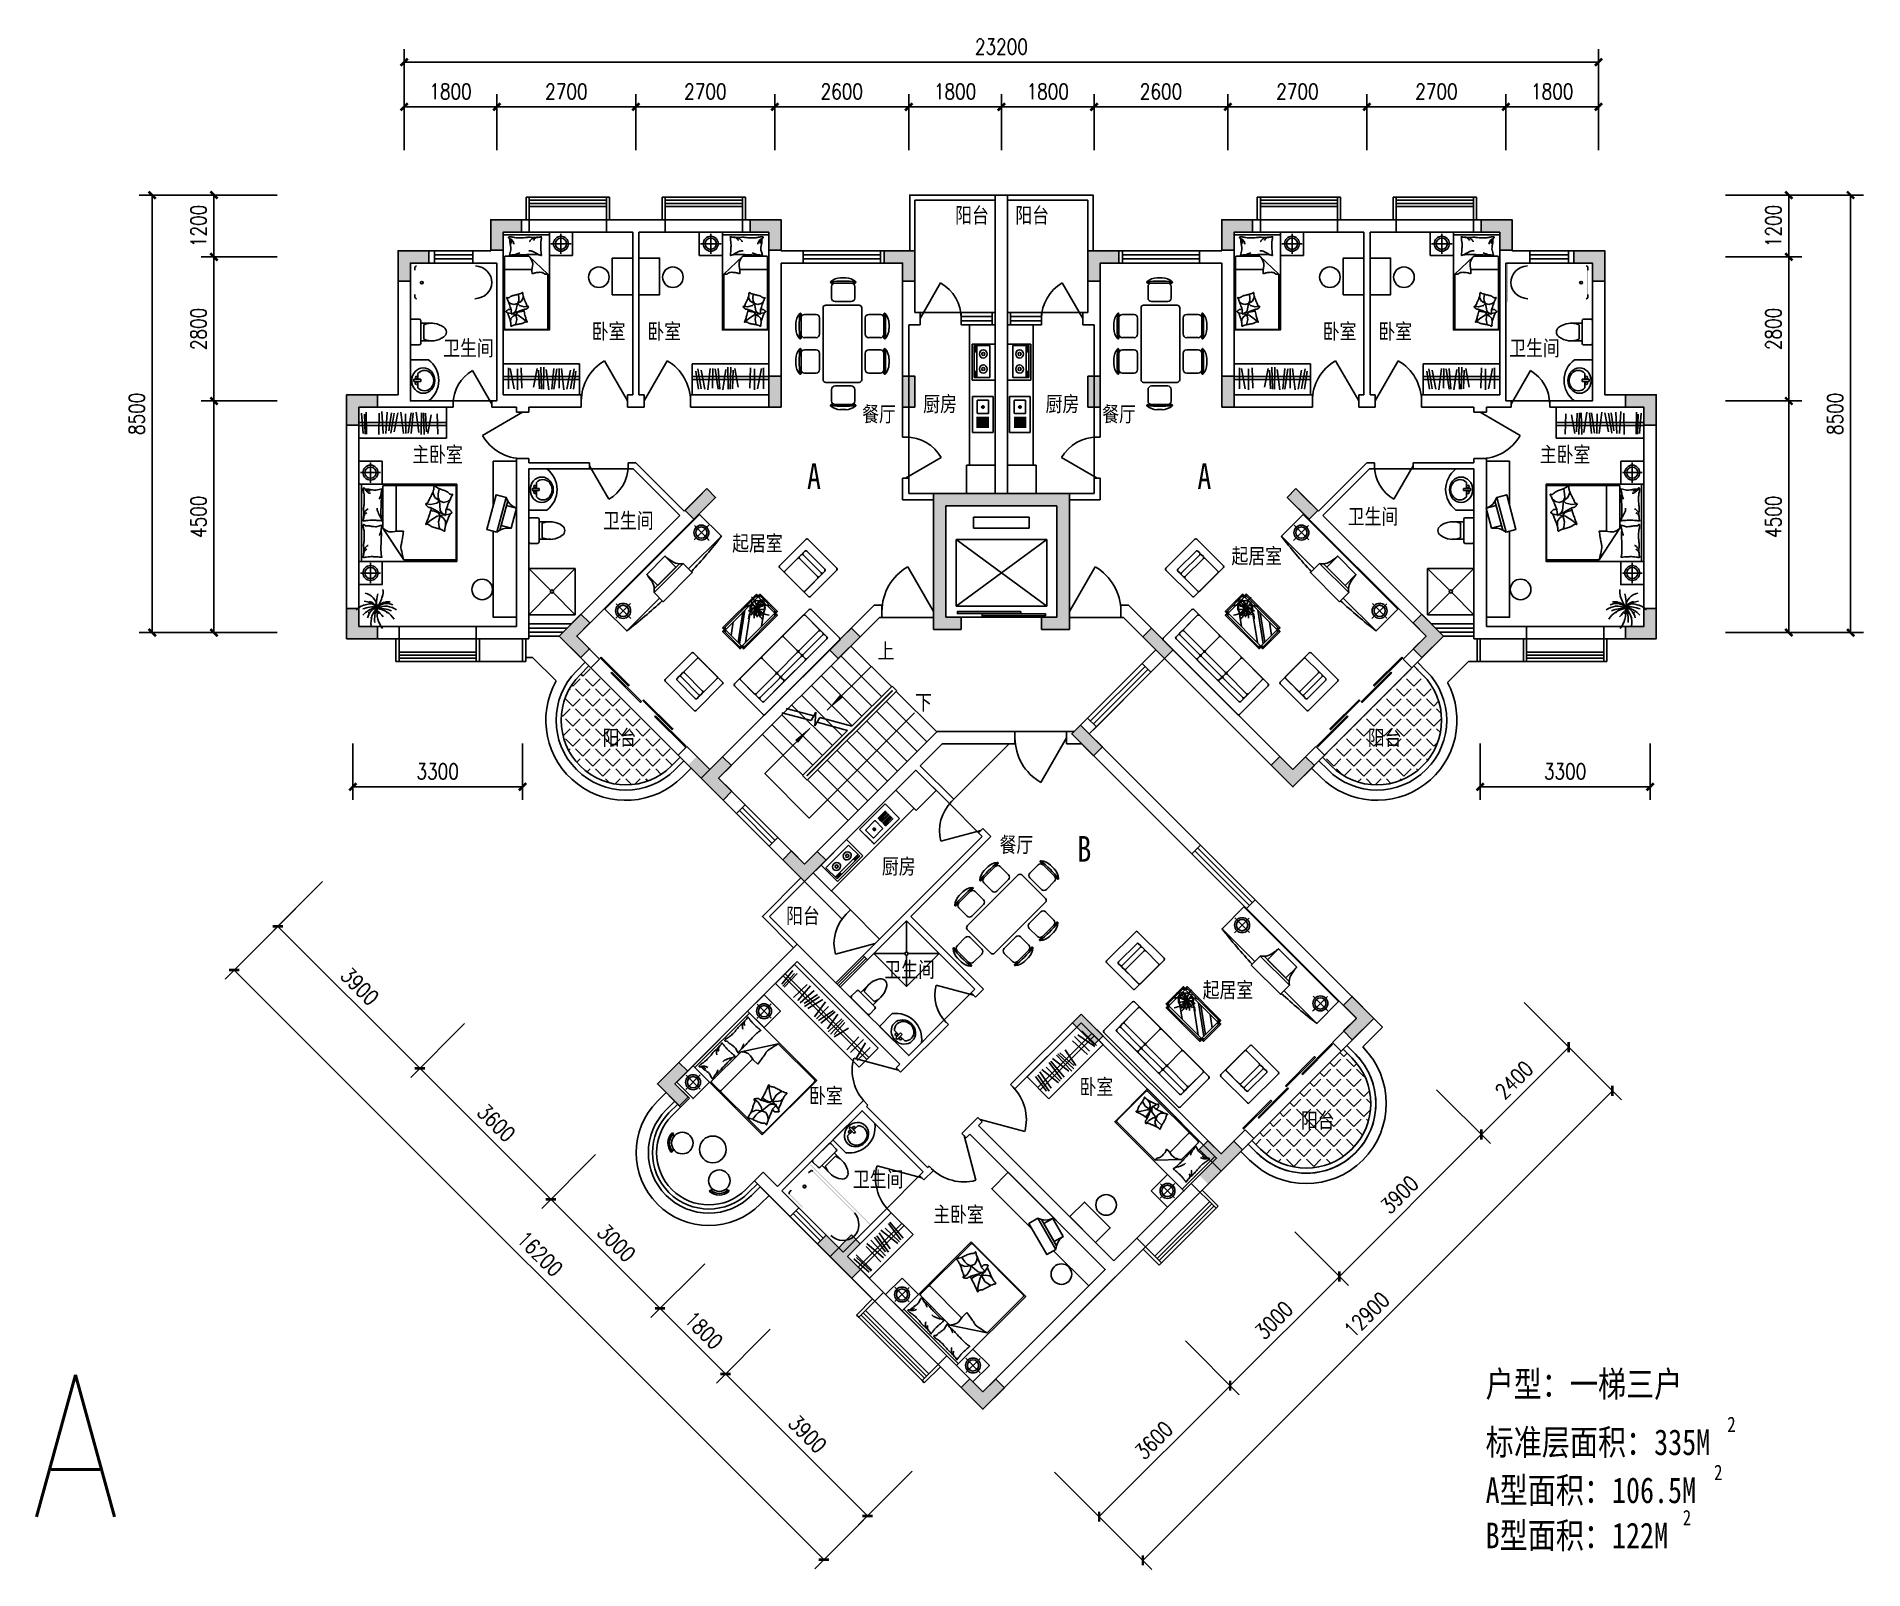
# Model space of a CAD drawing. Header units: millimetres. Extents: x 1169 to 36657, y 626 to 30409.
import ezdxf
from ezdxf.enums import TextEntityAlignment as Align

# ---------------------------------------------------------------- set-up
doc = ezdxf.new("R2010")
doc.units = ezdxf.units.MM
doc.linetypes.add('HIDDEN', pattern=[0.375, 0.25, -0.125])
for name, color, linetype in [('COLUMN', 7, 'Continuous'), ('GROUND', 2, 'Continuous'), ('H', 13, 'Continuous'), ('JIAJU', 30, 'Continuous'), ('PUB_DIM', 3, 'Continuous'), ('PUB_TEXT', 7, 'Continuous'), ('STAIR', 2, 'Continuous'), ('TOTHER', 7, 'Continuous'), ('WALL', 4, 'Continuous'), ('WINDOW', 5, 'Continuous'), ('WINDOW_TEXT', 7, 'Continuous'), ('面积线', 1, 'Continuous')]:
    doc.layers.add(name, color=color, linetype=linetype)
doc.styles.add('-黑体', font='simhei.ttf')
doc.styles.add('CHINA', font='romant', dxfattribs={"width": 0.8, "height": 150, "bigfont": 'fs64f'})
doc.styles.add('DIM_FONT', font='SIMPLEX.shx', dxfattribs={"width": 0.8})
doc.styles.add('SIMPLEX', font='SIMPLEX.SHX')
doc.styles.get("Standard").update_dxf_attribs({"font": 'arial.ttf'})
doc.dimstyles.new('DIMN', dxfattribs={"dimtxt": 300, "dimasz": 1, "dimexe": 250, "dimexo": 300, "dimgap": 150, "dimtad": 1, "dimdec": 0, "dimdsep": 46, "dimtxsty": 'DIM_FONT', "dimblk": '_DIMX', "dimblk1": 'ARCHTICK', "dimblk2": 'ARCHTICK', "dimcen": 0.1, "dimclrt": 7, "dimadec": 0, "dimazin": 0, "dimtfac": 1, "dimtdec": 0, "dimtix": 1, "dimtmove": 2, "dimatfit": 3, "dimldrblk": '_DIMX', "dimfxl": 1, "dimtolj": 1, "dimtzin": 0, "dimarcsym": 0})
pattern_1 = [(45, (10615.55, 8261), (-194.4544, 194.4544), [200, -75]), (135, (10615.55, 8261), (-194.4544, -194.4544), [200, -75])]

msp = doc.modelspace()

# ---------------------------------------------------------------- texts
at = {"layer": 'JIAJU', "style": 'DIM_FONT', "width": 0.8}
msp.add_text('A', height=2758.5, dxfattribs=at).set_placement((1074.8, 1651.5))
at = {"layer": 'PUB_TEXT', "style": '-黑体', "width": 0.8}
for s, height, p in [('阳台', 300, (19013.4, 26787.3)), ('卧室', 300, (11954, 24531.8)), ('卧室', 300, (26154, 24531.8)), ('卫生间', 300, (9067.9, 24206.1)), ('厨房', 300, (18392.7, 23121.7)), ('餐厅', 300, (17207.4, 22924.1)), ('餐厅', 300, (21869.7, 22924.1)), ('主卧室', 300, (8466.9, 22139.2)), ('A', 500, (16135, 21615)), ('卫生间', 300, (12173.6, 20854.2)), ('卫生间', 300, (26637.7, 20934.6)), ('起居室', 300, (14681.9, 20415.1)), ('上', 300, (17507.1, 18319.3)), ('下', 300, (18235.2, 17323.2)), ('阳台', 300, (12165.5, 16637.2)), ('餐厅', 300, (19875.5, 14557.5)), ('厨房', 300, (17590.1, 14136.6)), ('卫生间', 300, (17637.3, 12131.3)), ('卧室', 300, (16175.9, 9681.1)), ('卧室', 300, (21429.8, 9853.7)), ('卫生间', 300, (17026.1, 8057)), ('主卧室', 300, (18587.5, 7375.3)), ('户型：一梯三户', 500, (29317.6, 3977.9)), ('2', 300, (34010.6, 3294.6)), ('标准层面积：335M', 500, (29317.6, 2848.8)), ('A型面积：106.5M', 500, (29317.6, 1915.5)), ('2', 300, (33754.6, 2361.3)), ('2', 300, (33146.5, 1482.2)), ('B型面积：122M', 500, (29317.6, 1036.4))]:
    msp.add_text(s, height=height, rotation=360, dxfattribs=at).set_placement(p)
for s, height, p in [('阳台', 300, (20181.6, 26787.3)), ('卧室', 300, (13034.2, 24531.8)), ('卧室', 300, (27234.2, 24531.8)), ('卫生间', 300, (29775.9, 24206.1)), ('厨房', 300, (20769.7, 23121.7)), ('主卧室', 300, (30370.1, 22139.2)), ('A', 500, (23718.1, 21615)), ('起居室', 300, (24381.2, 20167.1)), ('阳台', 300, (27029.4, 16637.2)), ('B', 500, (21386.4, 14376.1)), ('阳台', 300, (15729.6, 13175.8)), ('起居室', 300, (23820.8, 11734.8)), ('阳台', 300, (25729.5, 9200.6))]:
    msp.add_text(s, height=height, dxfattribs=at).set_placement(p)

# ---------------------------------------------------------------- blocks, each defined once
blk = doc.blocks.new('_ARCHTICK')
at = {"color": 0, "linetype": 'ByBlock', "const_width": 0.15}
blk.add_lwpolyline([(-0.5, -0.5), (0.5, 0.5)], dxfattribs=at)
blk = doc.blocks.new('_DIMX')
at = {"const_width": 50}
blk.add_lwpolyline([(-70, -70), (70, 70)], dxfattribs=at)
blk = doc.blocks.new('*D85')
at = {"layer": 'DEFPOINTS', "color": 0, "transparency": 16777216}
for p in [(12811, 29042), (12811, 27901), (15511, 27901)]:
    blk.add_point(p, dxfattribs=at)
at = {"layer": 'PUB_DIM', "color": 0, "lineweight": -2, "transparency": 16777216}
for p, q in [((12811, 28201), (12811, 29292)), ((15511, 28201), (15511, 29292)), ((15510, 29042), (12812, 29042))]:
    blk.add_line(p, q, dxfattribs=at)
at = {"layer": 'PUB_DIM', "color": 0, "lineweight": -2, "transparency": 16777216, "rotation": 180}
blk.add_blockref('_DIMX', (12811, 29042), dxfattribs=at)
at = {"layer": 'PUB_DIM', "color": 0, "lineweight": -2, "transparency": 16777216}
blk.add_blockref('_DIMX', (15511, 29042), dxfattribs=at)
at = {"layer": 'PUB_DIM', "color": 7, "transparency": 16777216, "insert": (14161, 29342), "char_height": 300, "attachment_point": 5, "style": 'DIM_FONT'}
blk.add_mtext('\\A1;2700', dxfattribs=at)
blk = doc.blocks.new('*D86')
at = {"layer": 'DEFPOINTS', "color": 0, "transparency": 16777216}
for p in [(15511, 29042), (15511, 27901), (18111, 27901)]:
    blk.add_point(p, dxfattribs=at)
at = {"layer": 'PUB_DIM', "color": 0, "lineweight": -2, "transparency": 16777216}
for p, q in [((15511, 28201), (15511, 29292)), ((18111, 28201), (18111, 29292)), ((18110, 29042), (15512, 29042))]:
    blk.add_line(p, q, dxfattribs=at)
at = {"layer": 'PUB_DIM', "color": 0, "lineweight": -2, "transparency": 16777216, "rotation": 180}
blk.add_blockref('_DIMX', (15511, 29042), dxfattribs=at)
at = {"layer": 'PUB_DIM', "color": 0, "lineweight": -2, "transparency": 16777216}
blk.add_blockref('_DIMX', (18111, 29042), dxfattribs=at)
at = {"layer": 'PUB_DIM', "color": 7, "transparency": 16777216, "insert": (16811, 29342), "char_height": 300, "attachment_point": 5, "style": 'DIM_FONT'}
blk.add_mtext('\\A1;2600', dxfattribs=at)
blk = doc.blocks.new('M_C57NTX')
for p, q in [((-496, -226), (-496, 233)), ((-486, 243), (-481, 243)), ((-427, 268), (-471, 224)), ((-399, 268), (-471, 196)), ((-471, -226), (-471, 233)), ((-446, 283), (-446, 278)), ((-436, 293), (473, 293)), ((-436, 268), (473, 268)), ((-431, 72), (-217, 228)), ((-431, -116), (43, 228)), ((-431, -159), (102, 228)), ((-336, -222), (283, 228)), ((106, -222), (469, 42)), ((436, 268), (509, 196)), ((465, 268), (509, 224)), ((483, 283), (483, 278)), ((509, 233), (509, -226)), ((524, 243), (519, 243)), ((534, 233), (534, -226)), ((-486, -236), (-481, -236)), ((-399, -262), (-471, -189)), ((-427, -262), (-471, -218)), ((-446, -277), (-446, -272)), ((473, -262), (-436, -262)), ((473, -287), (-436, -287)), ((436, -262), (509, -189)), ((465, -262), (509, -218)), ((483, -277), (483, -272)), ((524, -236), (519, -236))]:
    blk.add_line(p, q)
blk.add_lwpolyline([(-431, -222), (-431, 228), (469, 228), (469, -222)], close=True)
at = {"const_width": 12}
for points in [[(123, 120, 1), (135, 120, 1)], [(189, 24, 1), (201, 24, 1)], [(225, 150, 1), (237, 150, 1)], [(253, 126, 1), (265, 126, 1)], [(264, 18, 1), (276, 18, 1)], [(277, 84, 1), (289, 84, 1)], [(288, 107, 1), (300, 107, 1)], [(294, 93, 1), (306, 93, 1)], [(297, 74, 1), (309, 74, 1)], [(305, 18, 1), (317, 18, 1)], [(308, 87, 1), (320, 87, 1)], [(409, 163, 1), (421, 163, 1)], [(418, 27, 1), (430, 27, 1)], [(486, 90, 1), (498, 90, 1)], [(220, -38, 1), (232, -38, 1)], [(324, -108, 1), (336, -108, 1)]]:
    blk.add_lwpolyline(points, format="xyb", close=True, dxfattribs=at)
blk.add_circle((308, 86), 144)
for centre, radius, start, end in [((-486, 233), 10, 90, 180), ((-481, 233), 10, 0, 90), ((-436, 283), 10, 90, 180), ((-436, 278), 10, 180, 270), ((228, -157), 293, 78.5516, 130.9815), ((280, -402), 502, 88.3286, 108.729), ((344, -194), 291, 103.0452, 139.7766), ((110, -88), 259, 48.7581, 83.8624), ((109, 83), 193, 6.9904, 78.0284), ((364, -84), 190, 114.0956, 166.2953), ((176, 42), 126, 28.8901, 78.4579), ((482, -98), 260, 134.4861, 189.3762), ((613, -62), 346, 155.0888, 185.9637), ((781, 125), 490, 163.8561, 179.1105), ((267, -555), 642, 70.5249, 87.8244), ((624, 28), 325, 171.2496, 218.2333), ((-395, 504), 810, 328.9873, 340.361), ((421, -27), 169, 62.9909, 135.9102), ((404, -128), 234, 53.3231, 115.7633), ((-1013, -1156), 1790, 39.0488, 42.6799), ((448, -69), 233, 85.8741, 126.9558), ((269, -208), 287, 31.315, 82.1378), ((156, 293), 219, 342.9456, 6.4814), ((473, 283), 10, 0, 90), ((473, 278), 10, 270, 0), ((519, 233), 10, 90, 180), ((524, 233), 10, 0, 90), ((-486, -226), 10, 180, 270), ((-481, -226), 10, 270, 0), ((-436, -272), 10, 90, 180), ((-436, -277), 10, 180, 270), ((473, -272), 10, 0, 90), ((473, -277), 10, 270, 0), ((519, -226), 10, 180, 270), ((524, -226), 10, 270, 0)]:
    blk.add_arc(centre, radius, start, end)
at = {"style": 'DIM_FONT', "width": 0.8, "flags": 9}
for tag in ['XSIZE', 'YSIZE']:
    blk.add_attdef(tag, (0, 0), '', height=0.5, dxfattribs=at)
blk = doc.blocks.new('U_A10HSO')
at = {"layer": 'JIAJU', "rotation": 270}
blk.add_blockref('M_C57NTX', (-293, 19), dxfattribs=at)
at = {"style": 'DIM_FONT', "width": 0.8, "flags": 9}
for tag in ['XSIZE', 'YSIZE']:
    blk.add_attdef(tag, (0, 0), '', height=0.5, dxfattribs=at)
blk = doc.blocks.new('M_C34MSO')
for p, q in [((-1058, -186), (-1058, 600)), ((-1031, 627), (1015, 627)), ((-896, 8), (-896, 627)), ((881, -19), (881, 627)), ((1042, -186), (1042, 600)), ((-1031, -213), (1015, -213)), ((-869, -19), (881, -19))]:
    blk.add_line(p, q)
for points in [[(-869, 196), (-331, 196, 0.414214), (-304, 223), (-304, 600, 0.414214), (-331, 627), (-869, 627, 0.414214), (-896, 600), (-896, 223, 0.414214)], [(-277, 196), (261, 196, 0.414214), (288, 223), (288, 600, 0.414214), (261, 627), (-277, 627, 0.414214), (-304, 600), (-304, 223, 0.414214)], [(315, 196), (854, 196, 0.414214), (881, 223), (881, 600, 0.414214), (854, 627), (315, 627, 0.414214), (288, 600), (288, 223, 0.414214)], [(-869, 89), (-331, 89, 0.414214), (-304, 115), (-304, 169, 0.414214), (-331, 196), (-869, 196, 0.414214), (-896, 169), (-896, 115, 0.414214)], [(-869, -19), (-331, -19, 0.414214), (-304, 8), (-304, 62, 0.414214), (-331, 89), (-869, 89, 0.414214), (-896, 62), (-896, 8, 0.414214)], [(-277, 89), (261, 89, 0.414214), (288, 115), (288, 169, 0.414214), (261, 196), (-277, 196, 0.414214), (-304, 169), (-304, 115, 0.414214)], [(-277, -19), (261, -19, 0.414214), (288, 8), (288, 62, 0.414214), (261, 89), (-277, 89, 0.414214), (-304, 62), (-304, 8, 0.414214)], [(315, 89), (854, 89, 0.414214), (881, 115), (881, 169, 0.414214), (854, 196), (315, 196, 0.414214), (288, 169), (288, 115, 0.414214)], [(315, -19), (854, -19, 0.414214), (881, 8), (881, 62, 0.414214), (854, 89), (315, 89, 0.414214), (288, 62), (288, 8, 0.414214)]]:
    blk.add_lwpolyline(points, format="xyb", close=True)
for centre, start, end in [((-1031, 600), 90, 180), ((1015, 600), 0, 90), ((-869, 8), 180, 270), ((854, 8), 270, 0), ((-1031, -186), 180, 270), ((1015, -186), 270, 0)]:
    blk.add_arc(centre, 26.9, start, end)
at = {"width": 0.8, "flags": 9}
for tag in ['XSIZE', 'YSIZE']:
    blk.add_attdef(tag, (0, 0), '', height=0.5, dxfattribs=at)
blk = doc.blocks.new('U_A8GCQ')
at = {"layer": 'JIAJU', "rotation": 90}
blk.add_blockref('M_C34MSO', (-213, 8), dxfattribs=at)
at = {"style": 'DIM_FONT', "width": 0.8, "flags": 9}
for tag in ['XSIZE', 'YSIZE']:
    blk.add_attdef(tag, (0, 0), '', height=0.5, dxfattribs=at)
blk = doc.blocks.new('*D87')
at = {"layer": 'DEFPOINTS', "color": 0, "transparency": 16777216}
for p in [(8311, 29912), (8311, 27901), (31511, 27901)]:
    blk.add_point(p, dxfattribs=at)
at = {"layer": 'PUB_DIM', "color": 0, "lineweight": -2, "transparency": 16777216}
for p, q in [((8311, 28201), (8311, 30162)), ((31510, 29912), (8312, 29912)), ((31511, 28201), (31511, 30162))]:
    blk.add_line(p, q, dxfattribs=at)
at = {"layer": 'PUB_DIM', "color": 0, "lineweight": -2, "transparency": 16777216, "rotation": 180}
blk.add_blockref('_DIMX', (8311, 29912), dxfattribs=at)
at = {"layer": 'PUB_DIM', "color": 0, "lineweight": -2, "transparency": 16777216}
blk.add_blockref('_DIMX', (31511, 29912), dxfattribs=at)
at = {"layer": 'PUB_DIM', "color": 7, "transparency": 16777216, "insert": (19911, 30212), "char_height": 300, "attachment_point": 5, "style": 'DIM_FONT'}
blk.add_mtext('\\A1;23200', dxfattribs=at)
blk = doc.blocks.new('_WBLK')
for p, q in [((-0.5, 0.5), (0.5, 0.5)), ((0.5, 0.167), (-0.5, 0.167)), ((0.5, -0.167), (-0.5, -0.167)), ((-0.5, -0.5), (0.5, -0.5))]:
    blk.add_line(p, q)
at = {"layer": 'WINDOW_TEXT', "style": 'SIMPLEX', "flags": 9}
blk.add_attdef('A', text='', height=1, dxfattribs=at).set_placement((0, 1.5), align=Align.MIDDLE)
blk = doc.blocks.new('_C0XPE')
at = {"layer": 'JIAJU', "ltscale": 100}
for p, q in [((-600, 5000), (-600, 0)), ((0, 5000), (-600, 5000)), ((-305, 5000), (-305, 0)), ((-245, 5000), (-245, 0)), ((0, 5000), (0, 0)), ((-482, 4742), (-76, 4742)), ((-87, 4648), (-482, 4461)), ((-502, 4305), (-97, 4305)), ((-471, 4087), (-76, 4118)), ((-482, 3235), (-118, 3277)), ((-450, 3516), (-87, 3350)), ((-502, 2778), (-107, 2913)), ((-492, 3131), (-66, 3163)), ((-492, 3038), (-66, 3017)), ((-492, 2633), (-87, 2539)), ((-492, 2539), (-97, 2394)), ((-502, 2041), (-87, 2165)), ((-471, 2269), (-87, 2280)), ((-492, 1895), (-118, 1719)), ((-492, 1584), (-139, 1459)), ((-482, 1719), (-97, 1552)), ((-513, 1116), (-87, 1178)), ((-502, 1365), (-87, 1314)), ((-482, 981), (-66, 960)), ((-502, 358), (-76, 368)), ((-600, 0), (0, 0)), ((-482, 129), (-87, 212)), ((-461, 275), (-76, 306))]:
    blk.add_line(p, q, dxfattribs=at)
at = {"ltscale": 100, "style": 'DIM_FONT', "width": 0.8, "flags": 9}
for tag in ['XSIZE', 'YSIZE']:
    blk.add_attdef(tag, (0, 0), '', height=0.5, dxfattribs=at)
blk = doc.blocks.new('U_A0DIR')
at = {"layer": 'JIAJU', "yscale": 0.46, "rotation": 90}
blk.add_blockref('_C0XPE', (1150, 600), dxfattribs=at)
at = {"style": 'DIM_FONT', "width": 0.8, "flags": 9}
for tag in ['XSIZE', 'YSIZE']:
    blk.add_attdef(tag, (0, 0), '', height=0.5, dxfattribs=at)
blk = doc.blocks.new('U_A6GYP')
at = {"layer": 'JIAJU'}
for p, q in [((-225, 425), (-225, 25)), ((-418, 225), (-32, 225))]:
    blk.add_line(p, q, dxfattribs=at)
blk.add_lwpolyline([(-450, 0), (0, 0), (0, 450), (-450, 450)], close=True, dxfattribs=at)
for radius in [145, 109]:
    blk.add_circle((-225, 225), radius, dxfattribs=at)
at = {"style": 'DIM_FONT', "width": 0.8, "flags": 9}
for tag in ['XSIZE', 'YSIZE']:
    blk.add_attdef(tag, (0, 0), '', height=0.5, dxfattribs=at)
blk = doc.blocks.new('M_C54TQD')
for p, q in [((0, -52), (1500, -52)), ((26, -509), (26, -1968)), ((853, -489), (46, -489)), ((853, -489), (1472, -916)), ((46, -761), (915, -761)), ((1472, -1968), (1472, -916)), ((381, -1368), (395, -1471)), ((778, -1368), (698, -1472)), ((90, -1638), (87, -1645)), ((188, -1621), (90, -1638)), ((161, -1514), (137, -1518)), ((255, -1552), (161, -1514)), ((257, -1618), (188, -1621)), ((324, -1645), (255, -1552)), ((324, -1645), (257, -1618)), ((369, -1593), (324, -1645)), ((324, -1645), (510, -1664)), ((324, -1645), (355, -1728)), ((355, -1728), (335, -1810)), ((395, -1471), (369, -1593)), ((528, -1559), (509, -1470)), ((510, -1664), (560, -1700)), ((548, -1617), (528, -1559)), ((605, -1658), (548, -1617)), ((560, -1700), (572, -1709)), ((592, -1767), (580, -1861)), ((605, -1658), (594, -1752)), ((623, -1603), (605, -1658)), ((605, -1658), (734, -1626)), ((605, -1658), (655, -1721)), ((698, -1472), (623, -1603)), ((655, -1721), (720, -1769)), ((720, -1769), (813, -1769)), ((734, -1626), (837, -1640)), ((837, -1640), (873, -1660)), ((46, -1988), (1452, -1988)), ((335, -1810), (281, -1873))]:
    blk.add_line(p, q)
blk.add_lwpolyline([(0, -2000), (0, 0), (1500, 0), (1500, -2000)], close=True)
for points in [[(101, -127, -0.263368), (73, -108, -0.494818), (82, -89, -0.049225), (100, -88, -0.036831), (124, -89, -0.031893), (161, -97, 0.035782), (195, -104, 0.032941), (285, -110, 0.026564), (396, -104, 0.017905), (434, -99, -0.033397), (454, -97, -0.03204), (491, -97, 0.018442), (555, -101, 0.010837), (620, -100, 0.014624), (668, -97, 0.111249), (691, -89, -0.153708), (708, -86, -0.076444), (715, -87, -0.215512), (717, -89, -0.585858), (714, -92, 0.363489), (709, -95, 0.191716), (709, -106, -0.129675), (711, -123, -0.01735), (708, -140, 0.019326), (706, -155, 0.018818), (699, -223, 0.021828), (698, -283, 0.006204), (700, -316, 0.001963), (706, -423, 0.028341), (710, -459, -0.117014), (709, -468, -0.36606), (708, -469, -0.03973), (694, -466, -0.048309), (681, -461, 0.062981), (670, -457, 0.04058), (647, -454, 0.014345), (580, -451, 0.005484), (454, -452, 0.007153), (358, -455, 0.008762), (316, -458, -0.008153), (270, -461, -0.06251), (213, -456, 0.078669), (167, -454, 0.047825), (145, -459, -0.034494), (114, -466, -0.023571), (89, -469, -0.510228), (88, -468), (95, -438), (116, -356, 0.073041), (118, -336, 0.023305), (112, -275, 0.018299), (108, -252, -0.01097), (101, -214, -0.042281), (98, -180, -0.027201), (101, -126)], [(99, -143, -0.05369), (114, -156, -0.070312), (122, -168, -0.015448), (125, -177, -0.013244), (129, -187, -0.082127), (132, -205, -0.064164), (129, -228)], [(101, -127, -0.077379), (136, -152, -0.077379), (161, -187, -0.047525), (171, -211, -0.047525), (176, -238)], [(575, -101, 0.027842), (551, -111, 0.048685), (539, -119, 0.023666), (511, -144, 0.031223), (492, -164, 0.046801), (486, -172, 0.023191), (478, -189)], [(657, -95, 0.088153), (622, -98, 0.088153), (591, -114, 0.077547), (569, -135, 0.077547), (555, -162)], [(810, -127, -0.263368), (782, -108, -0.494818), (791, -89, -0.049225), (809, -88, -0.036831), (833, -89, -0.031893), (871, -97, 0.035782), (905, -104, 0.032941), (994, -110, 0.026564), (1106, -104, 0.017905), (1143, -99, -0.033397), (1163, -97, -0.03204), (1200, -97, 0.018442), (1265, -101, 0.010837), (1329, -100, 0.014624), (1377, -97, 0.111249), (1400, -89, -0.153708), (1417, -86, -0.076444), (1424, -87, -0.215512), (1426, -89, -0.585858), (1423, -92, 0.363489), (1419, -95, 0.191716), (1419, -106, -0.129675), (1421, -123, -0.01735), (1418, -140, 0.019326), (1415, -155, 0.018818), (1408, -223, 0.021828), (1407, -283, 0.006204), (1409, -316, 0.001963), (1415, -423, 0.028341), (1419, -459, -0.117014), (1419, -468, -0.36606), (1417, -469, -0.03973), (1404, -466, -0.048309), (1390, -461, 0.062981), (1379, -457, 0.04058), (1356, -454, 0.014345), (1289, -451, 0.005484), (1164, -452, 0.007153), (1067, -455, 0.008762), (1025, -458, -0.008153), (979, -461, -0.06251), (922, -456, 0.078669), (877, -454, 0.047825), (854, -459, -0.034494), (823, -466, -0.023571), (798, -469, -0.510228), (797, -468), (805, -438), (825, -356, 0.073041), (827, -336, 0.023305), (821, -275, 0.018299), (817, -252, -0.01097), (810, -214, -0.042281), (807, -180, -0.027201), (810, -126)], [(1284, -101, 0.027842), (1260, -111, 0.048685), (1248, -119, 0.023666), (1220, -144, 0.031223), (1201, -164, 0.046801), (1196, -172, 0.023191), (1188, -189)], [(1366, -95, 0.088153), (1332, -98, 0.088153), (1300, -114, 0.077547), (1279, -135, 0.077547), (1265, -162)], [(191, -454, 0.009729), (219, -445, 0.009729), (246, -435, 0.007971), (267, -426, 0.007971), (289, -416)], [(661, -455, 0.016108), (622, -429, 0.024599), (595, -414, 0.009477), (546, -391, 0.015937), (516, -378, 0.072521), (500, -375, 0.033339), (463, -375)], [(853, -489, -0.085272), (917, -599, -0.124044), (926, -686), (912, -782), (914, -912)], [(901, -454, 0.009729), (928, -445, 0.009729), (955, -435, 0.007971), (977, -426, 0.007971), (998, -416)], [(914, -912, 0.007867), (1032, -894, 0.009508), (1128, -876, 0.006616), (1193, -862, -0.023828), (1212, -858, -0.080713), (1230, -859, -0.009591), (1383, -891, -0.013133), (1416, -899, -0.007859), (1472, -916)], [(464, -1480, 0.025626), (476, -1478, 0.0108), (605, -1436, 0.00456), (692, -1405, 0.01125), (727, -1391, 0.069394), (746, -1380, -0.079756), (763, -1371, -0.106399), (778, -1368, -0.328642), (782, -1372, -0.299547), (779, -1378, 0.189917), (774, -1387, 0.033518), (773, -1397, 0.075627), (773, -1402, 0.053489), (776, -1410, 0.017838), (788, -1432, 0.038394), (805, -1456, -0.059529), (816, -1472, -0.035943), (826, -1498, -0.011245), (852, -1585, -0.006203), (862, -1624, 0.010783), (868, -1647, 0.019485), (873, -1660, 0.005062), (892, -1710, 0.101392), (909, -1736, -0.223768), (914, -1749, -0.25558), (911, -1754, -0.081563), (895, -1759, -0.071805), (878, -1759, 0.069985), (861, -1759, 0.03546), (801, -1772, 0.029432), (732, -1797, 0.001554), (699, -1811, -0.00152), (665, -1826, -0.004735), (629, -1840, 0.00382), (586, -1859, 0.296001), (564, -1891, -0.649774), (542, -1900, -0.02319), (538, -1895, 0.0288), (534, -1892, 0.005727), (527, -1886, -0.004358), (519, -1878, -0.027528), (502, -1861, -0.046214), (493, -1850, -0.194121), (490, -1833, 0.133719), (489, -1809, 0.005779), (482, -1787, 0.008882)]]:
    blk.add_lwpolyline(points, format="xyb")
blk.add_lwpolyline([(58, -1583, 0.101392), (40, -1559, -0.223768), (34, -1546, -0.25558), (36, -1541, -0.081563), (52, -1535, -0.071805), (69, -1534, 0.069985), (86, -1532, 0.03546), (145, -1515, 0.029432), (211, -1485, 0.001554), (244, -1468, -0.00152), (276, -1451, -0.004735), (311, -1433, 0.00382), (353, -1412, 0.296001), (372, -1378, -0.649774), (393, -1367, -0.02319), (398, -1372, 0.0288), (402, -1375, 0.005727), (409, -1380, -0.004358), (418, -1387, -0.027528), (436, -1403, -0.046214), (445, -1414, -0.194121), (450, -1430, 0.133719), (453, -1454, 0.011505), (471, -1496, 0.008882), (497, -1550, 0.012426), (535, -1618, -0.033612), (547, -1644), (570, -1701), (588, -1744, 0.224341), (603, -1757, -0.722772), (603, -1766, -0.103513), (599, -1767, 0.053465), (592, -1767, 0.030109), (569, -1772, -0.031436), (547, -1776, -0.05324), (532, -1776, 0.05518), (517, -1777, 0.056271), (492, -1783, 0.0108), (366, -1835, 0.00456), (281, -1873, 0.01125), (247, -1889, 0.069394), (229, -1902, -0.079756), (213, -1912, -0.106399), (199, -1915, -0.328642), (195, -1912, -0.299547), (196, -1906, 0.189917), (201, -1896, 0.033518), (202, -1886, 0.075627), (201, -1882, 0.053489), (197, -1874, 0.017838), (184, -1853, 0.038394), (165, -1830, -0.059529), (153, -1815, -0.035943), (140, -1790, -0.011245), (108, -1705, -0.006203), (95, -1667, 0.010783), (87, -1645, 0.019485), (82, -1632, 0.005062)], format="xyb", close=True)
for centre, start, end in [((46, -509), 90, 180), ((46, -741), 180, 270), ((46, -1968), 180, 270), ((1452, -1968), 270, 0)]:
    blk.add_arc(centre, 20, start, end)
at = {"style": 'DIM_FONT', "width": 0.8, "flags": 9}
for tag in ['XSIZE', 'YSIZE']:
    blk.add_attdef(tag, (0, 0), '', height=0.5, dxfattribs=at)
blk = doc.blocks.new('U_A4GEV')
at = {"layer": 'JIAJU', "yscale": 0.95, "rotation": 270}
blk.add_blockref('M_C54TQD', (0, 1500), dxfattribs=at)
at = {"style": 'DIM_FONT', "width": 0.8, "flags": 9}
for tag in ['XSIZE', 'YSIZE']:
    blk.add_attdef(tag, (0, 0), '', height=0.5, dxfattribs=at)
blk = doc.blocks.new('_DBLK')
blk.add_line((-0.5, 0), (0, -0.866))
blk.add_arc((-0.5, 0), 1, 300, 0)
at = {"style": 'SIMPLEX', "flags": 9}
blk.add_attdef('A', text='', height=1, dxfattribs=at).set_placement((0, 1.5), align=Align.MIDDLE)
blk = doc.blocks.new('M_E33IEP')
at = {"linetype": 'Continuous'}
for p, q in [((44, -21), (44, 20)), ((44, 20), (194, 20)), ((135, 135), (135, 20)), ((194, 20), (194, -21)), ((194, -21), (44, -21)), ((135, -21), (135, -144))]:
    blk.add_line(p, q, dxfattribs=at)
for centre, radius in [((248, -5), 246), ((106, 56), 26.7), ((105, -55), 26.7)]:
    blk.add_circle(centre, radius, dxfattribs=at)
blk.add_arc((274, -5), 197, 225.2527, 134.7473, dxfattribs=at)
at = {"style": 'DIM_FONT', "width": 0.8, "flags": 9}
for tag in ['XSIZE', 'YSIZE']:
    blk.add_attdef(tag, (0, 0), '', height=0.5, dxfattribs=at)
at = {"linetype": 'Continuous', "style": 'CHINA', "width": 0.8, "flags": 9}
for tag in ['XSIZE', 'YSIZE']:
    blk.add_attdef(tag, (2, -251), '', height=150, dxfattribs=at)
blk = doc.blocks.new('U_B0XZV')
at = {"layer": 'JIAJU', "xscale": 0.91278, "rotation": 270}
blk.add_blockref('M_E33IEP', (1, 40), dxfattribs=at)
at = {"style": 'DIM_FONT', "width": 0.8, "flags": 9}
for tag in ['XSIZE', 'YSIZE']:
    blk.add_attdef(tag, (0, 0), '', height=0.5, dxfattribs=at)
blk = doc.blocks.new('*D89')
at = {"layer": 'DEFPOINTS', "color": 0, "transparency": 16777216}
for p in [(6144, 26128), (4616, 23328), (6144, 23328)]:
    blk.add_point(p, dxfattribs=at)
at = {"layer": 'PUB_DIM', "color": 0, "lineweight": -2, "transparency": 16777216}
for p, q in [((5844, 26128), (4366, 26128)), ((4616, 26127), (4616, 23329)), ((5844, 23328), (4366, 23328))]:
    blk.add_line(p, q, dxfattribs=at)
for p, rotation in [((4616, 26128), 90), ((4616, 23328), 270)]:
    blk.add_blockref('_DIMX', p, dxfattribs=dict(at, rotation=rotation))
at = {"layer": 'PUB_DIM', "color": 7, "transparency": 16777216, "insert": (4316, 24728), "char_height": 300, "attachment_point": 5, "rotation": 90, "style": 'DIM_FONT'}
blk.add_mtext('\\A1;2800', dxfattribs=at)
blk = doc.blocks.new('*D90')
at = {"layer": 'DEFPOINTS', "color": 0, "transparency": 16777216}
for p in [(6144, 27328), (3416, 18828), (6144, 18828)]:
    blk.add_point(p, dxfattribs=at)
at = {"layer": 'PUB_DIM', "color": 0, "lineweight": -2, "transparency": 16777216}
for p, q in [((5844, 27328), (3166, 27328)), ((3416, 27327), (3416, 18829)), ((5844, 18828), (3166, 18828))]:
    blk.add_line(p, q, dxfattribs=at)
for p, rotation in [((3416, 27328), 90), ((3416, 18828), 270)]:
    blk.add_blockref('_DIMX', p, dxfattribs=dict(at, rotation=rotation))
at = {"layer": 'PUB_DIM', "color": 7, "transparency": 16777216, "insert": (3116, 23078), "char_height": 300, "attachment_point": 5, "rotation": 90, "style": 'DIM_FONT'}
blk.add_mtext('\\A1;8500', dxfattribs=at)
blk = doc.blocks.new('M_C58LWA')
for p, q in [((-173, -181), (-194, -202)), ((-136, -160), (-161, -191)), ((-124, -170), (-150, -200)), ((124, -170), (150, -200)), ((136, -160), (161, -191)), ((173, -181), (194, -202))]:
    blk.add_line(p, q)
at = {"linetype": 'Continuous'}
blk.add_circle((0, 0), 210, dxfattribs=at)
for radius in [280, 250]:
    blk.add_arc((0, 0), radius, 226.2207, 313.7793)
at = {"style": 'DIM_FONT', "width": 0.8, "flags": 9}
for tag in ['XSIZE', 'YSIZE']:
    blk.add_attdef(tag, (0, 0), '', height=0.5, dxfattribs=at)
blk = doc.blocks.new('*D94')
at = {"layer": 'DEFPOINTS', "color": 0, "transparency": 16777216}
for p in [(6144, 23328), (4616, 18828), (6144, 18828)]:
    blk.add_point(p, dxfattribs=at)
at = {"layer": 'PUB_DIM', "color": 0, "lineweight": -2, "transparency": 16777216}
for p, q in [((5844, 23328), (4366, 23328)), ((4616, 23327), (4616, 18829)), ((5844, 18828), (4366, 18828))]:
    blk.add_line(p, q, dxfattribs=at)
for p, rotation in [((4616, 23328), 90), ((4616, 18828), 270)]:
    blk.add_blockref('_DIMX', p, dxfattribs=dict(at, rotation=rotation))
at = {"layer": 'PUB_DIM', "color": 7, "transparency": 16777216, "insert": (4316, 21078), "char_height": 300, "attachment_point": 5, "rotation": 90, "style": 'DIM_FONT'}
blk.add_mtext('\\A1;4500', dxfattribs=at)
blk = doc.blocks.new('*D95')
at = {"layer": 'DEFPOINTS', "color": 0, "transparency": 16777216}
for p in [(7311, 16972), (10611, 16972), (7311, 15832)]:
    blk.add_point(p, dxfattribs=at)
at = {"layer": 'PUB_DIM', "color": 0, "lineweight": -2, "transparency": 16777216}
for p, q in [((7311, 16672), (7311, 15582)), ((10611, 16672), (10611, 15582)), ((10610, 15832), (7312, 15832))]:
    blk.add_line(p, q, dxfattribs=at)
at = {"layer": 'PUB_DIM', "color": 0, "lineweight": -2, "transparency": 16777216, "rotation": 180}
blk.add_blockref('_DIMX', (7311, 15832), dxfattribs=at)
at = {"layer": 'PUB_DIM', "color": 0, "lineweight": -2, "transparency": 16777216}
blk.add_blockref('_DIMX', (10611, 15832), dxfattribs=at)
at = {"layer": 'PUB_DIM', "color": 7, "transparency": 16777216, "insert": (8961, 16132), "char_height": 300, "attachment_point": 5, "style": 'DIM_FONT'}
blk.add_mtext('\\A1;3300', dxfattribs=at)
blk = doc.blocks.new('00417160123020')
for p, q in [((-750, 90), (750, 90)), ((-750, 29.7), (750, 29.7)), ((-750, -29.7), (750, -29.7)), ((-750, -90), (750, -90))]:
    blk.add_line(p, q)
at = {"style": 'SIMPLEX', "flags": 9}
blk.add_attdef('A', text='', height=1, dxfattribs=at).set_placement((0, 0), align=Align.MIDDLE)
blk = doc.blocks.new('M_C33SQR')
for p, q in [((-433, 755), (-433, 25)), ((392, 780), (-408, 780)), ((417, 755), (417, 25)), ((242, 600), (-258, 600)), ((267, 575), (267, 0)), ((392, 0), (-408, 0))]:
    blk.add_line(p, q)
for points in [[(242, 600), (-258, 600, 0.414214), (-283, 575), (-283, 525, 0.414214), (-258, 500), (242, 500, 0.414214), (267, 525), (267, 575, 0.414214)], [(242, 500), (-258, 500, 0.414214), (-283, 475), (-283, 425, 0.414214), (-258, 400), (242, 400, 0.414214), (267, 425), (267, 475, 0.414214)], [(242, 400), (-258, 400, 0.414214), (-283, 375), (-283, 25, 0.414214), (-258, 0), (242, 0, 0.414214), (267, 25), (267, 375, 0.414214)]]:
    blk.add_lwpolyline(points, format="xyb", close=True)
for centre, start, end in [((-408, 755), 90, 180), ((392, 755), 0, 90), ((242, 575), 0, 90), ((-408, 25), 180, 270), ((392, 25), 270, 0)]:
    blk.add_arc(centre, 25, start, end)
at = {"width": 0.8, "flags": 9}
for tag in ['XSIZE', 'YSIZE']:
    blk.add_attdef(tag, (0, 0), '', height=0.5, dxfattribs=at)
blk = doc.blocks.new('TV')
at = {"layer": 'JIAJU'}
for points in [[(-250, 350), (-250, -350), (-450, -350), (-450, 350)], [(-200, 200), (-200, -200), (0, -200), (0, 200)]]:
    blk.add_lwpolyline(points, close=True, dxfattribs=at)
for points in [[(-250, 350), (-450, 350), (-450, -350), (-250, -350)], [(-200, -294), (-200, 294)]]:
    blk.add_lwpolyline(points, dxfattribs=at)
for points in [[(-250, 350), (-219, 313), (-131, 209), (10, 204), (0, 200)], [(-250, -350), (-219, -313), (-131, -209), (10, -204), (0, -200)]]:
    blk.add_open_spline(points, degree=3, knots=[0, 0, 0, 0, 140.571181, 395.440063, 395.440063, 395.440063, 395.440063], dxfattribs=at)
blk = doc.blocks.new('M_F19')
at = {"const_width": 30}
for points in [[(-446, 82, 1), (-416, 82, 1)], [(-192, 156, 1), (-162, 156, 1)], [(-123, 99, 1), (-93, 99, 1)], [(-61, -8, 1), (-31, -8, 1)], [(-34, 49, 1), (-4, 49, 1)], [(-20, 16, 1), (10, 16, 1)], [(14, 0, 1), (44, 0, 1)], [(269, 190, 1), (299, 190, 1)], [(461, 8, 1), (491, 8, 1)], [(-281, -157, 1), (-251, -157, 1)], [(-206, -314, 1), (-176, -314, 1)], [(-96, -173, 1), (-66, -173, 1)], [(-13, -33, 1), (17, -33, 1)], [(7, -173, 1), (37, -173, 1)], [(56, -487, 1), (86, -487, 1)], [(289, -149, 1), (319, -149, 1)]]:
    blk.add_lwpolyline(points, format="xyb", close=True, dxfattribs=at)
for centre, radius, start, end in [((-364, 515), 548, 342.94564, 6.48138), ((-185, -611), 732, 78.55155, 130.98153), ((-55, -1223), 1256, 88.32856, 108.729), ((104, -701), 728, 103.04524, 139.77663), ((-480, -437), 647, 48.7581, 83.8624), ((-483, -9), 482, 6.99045, 78.02836), ((155, -426), 476, 114.09558, 166.29534), ((-315, -111), 315, 28.89012, 78.45792), ((1199, 96), 1225, 163.85612, 179.11051), ((-1741, 1044), 2026, 328.98728, 340.36101), ((298, -285), 422, 62.99086, 135.91017), ((257, -536), 586, 53.32313, 115.76326), ((366, -391), 582, 85.87406, 126.95584), ((450, -463), 649, 134.48606, 189.37622), ((779, -372), 864, 155.08876, 185.96372), ((-87, -1604), 1605, 70.5249, 87.82437), ((805, -149), 813, 171.24958, 218.23328), ((-3288, -3108), 4475, 39.04877, 42.6799), ((-83, -736), 718, 31.31505, 82.13779)]:
    blk.add_arc(centre, radius, start, end)
at = {"width": 0.8, "flags": 9}
for tag in ['XSIZE', 'YSIZE']:
    blk.add_attdef(tag, (0, 0), '', height=0.5, dxfattribs=at)
blk = doc.blocks.new('U_C0KIT')
at = {"layer": 'JIAJU', "xscale": 0.76923, "yscale": 0.76923, "zscale": 0.76923}
blk.add_blockref('M_F19', (0, 0), dxfattribs=at)
at = {"style": 'DIM_FONT', "width": 0.8, "flags": 9}
for tag in ['XSIZE', 'YSIZE']:
    blk.add_attdef(tag, (0, 0), '', height=0.5, dxfattribs=at)
blk = doc.blocks.new('U_B3YBY')
at = {"layer": 'JIAJU', "color": 9}
for p, q in [((-170, 200), (-170, 430)), ((170, 200), (170, 430)), ((-250, 30), (-250, 170)), ((-220, 200), (220, 200)), ((220, 0), (-220, 0)), ((-140, 260), (140, 260)), ((250, 170), (250, 30))]:
    blk.add_line(p, q, dxfattribs=at)
for centre, radius, start, end in [((227, 413), 398, 143.3619, 202.5495), ((0, 590), 110, 33.4509, 146.5491), ((-227, 413), 398, 337.4505, 36.6381), ((-220, 170), 30, 90, 180), ((-220, 30), 30, 180, 270), ((220, 170), 30, 0, 90), ((220, 30), 30, 270, 0)]:
    blk.add_arc(centre, radius, start, end, dxfattribs=at)
at = {"style": 'DIM_FONT', "width": 0.8, "flags": 9}
for tag in ['XSIZE', 'YSIZE']:
    blk.add_attdef(tag, (0, 0), '', height=0.5, dxfattribs=at)
blk = doc.blocks.new('U_B1IZM')
at = {"layer": 'JIAJU', "xscale": -1, "rotation": 270}
blk.add_blockref('U_B3YBY', (0, 0), dxfattribs=at)
at = {"style": 'DIM_FONT', "width": 0.8, "flags": 9}
for tag in ['XSIZE', 'YSIZE']:
    blk.add_attdef(tag, (0, 0), '', height=0.5, dxfattribs=at)
blk = doc.blocks.new('_C2MJO')
at = {"layer": 'JIAJU'}
for p, q in [((-266, 0), (266, 0)), ((0, 275), (0, -275)), ((0, 0), (-294, 0))]:
    blk.add_line(p, q, dxfattribs=at)
for radius in [200, 150]:
    blk.add_circle((0, 0), radius, dxfattribs=at)
at = {"style": 'DIM_FONT', "width": 0.8, "flags": 9}
for tag in ['XSIZE', 'YSIZE']:
    blk.add_attdef(tag, (0, 0), '', height=0.5, dxfattribs=at)
blk = doc.blocks.new('U_A8KZN')
at = {"layer": 'JIAJU'}
for points in [[(350, -400), (600, -400), (600, 400), (350, 400)], [(300, 344), (300, -344)]]:
    blk.add_lwpolyline(points, dxfattribs=at)
for points in [[(350, -400), (350, 400), (600, 400), (600, -400)], [(300, -250), (300, 250), (0, 250), (0, -250)]]:
    blk.add_lwpolyline(points, close=True, dxfattribs=at)
for points in [[(350, 400), (319, 363), (231, 259), (-10, 254), (0, 250)], [(350, -400), (319, -363), (231, -259), (-10, -254), (0, -250)]]:
    blk.add_open_spline(points, degree=3, knots=[0, 0, 0, 0, 140.571181, 395.440063, 395.440063, 395.440063, 395.440063], dxfattribs=at)
at = {"style": 'DIM_FONT', "width": 0.8, "flags": 9}
for tag in ['XSIZE', 'YSIZE']:
    blk.add_attdef(tag, (0, 0), '', height=0.5, dxfattribs=at)
blk = doc.blocks.new('U_A2EHK')
at = {"layer": 'JIAJU'}
for points in [[(-674, 400, -0.023721), (-600, 1300)], [(-600, -1300, -0.023721), (-674, -400, -0.022437)]]:
    blk.add_lwpolyline(points, format="xyb", dxfattribs=at)
blk.add_lwpolyline([(-600, 400), (-600, 1300), (0, 1300), (0, -1300), (-600, -1300), (-600, -400)], dxfattribs=at)
at = {"layer": 'JIAJU', "xscale": 0.72727, "yscale": 0.72727, "zscale": 0.72727}
blk.add_blockref('_C2MJO', (-275, 1075), dxfattribs=at)
at = {"layer": 'JIAJU', "rotation": 180}
blk.add_blockref('U_A8KZN', (-100, 0), dxfattribs=at)
at = {"layer": 'JIAJU', "xscale": -0.72727, "yscale": 0.72727, "zscale": 0.72727, "rotation": 180}
blk.add_blockref('_C2MJO', (-275, -1075), dxfattribs=at)
at = {"style": 'DIM_FONT', "width": 0.8, "flags": 9}
for tag in ['XSIZE', 'YSIZE']:
    blk.add_attdef(tag, (0, 0), '', height=0.5, dxfattribs=at)
blk = doc.blocks.new('*D73')
at = {"layer": 'DEFPOINTS', "color": 0, "transparency": 16777216}
for p in [(6144, 27328), (4616, 26128), (6144, 26128)]:
    blk.add_point(p, dxfattribs=at)
at = {"layer": 'PUB_DIM', "color": 0, "lineweight": -2, "transparency": 16777216}
for p, q in [((5844, 27328), (4366, 27328)), ((4616, 27327), (4616, 26129)), ((5844, 26128), (4366, 26128))]:
    blk.add_line(p, q, dxfattribs=at)
for p, rotation in [((4616, 27328), 90), ((4616, 26128), 270)]:
    blk.add_blockref('_DIMX', p, dxfattribs=dict(at, rotation=rotation))
at = {"layer": 'PUB_DIM', "color": 7, "transparency": 16777216, "insert": (4316, 26728), "char_height": 300, "attachment_point": 5, "rotation": 90, "style": 'DIM_FONT'}
blk.add_mtext('\\A1;1200', dxfattribs=at)
blk = doc.blocks.new('*D74')
at = {"layer": 'DEFPOINTS', "color": 0, "transparency": 16777216}
for p in [(10111, 29042), (10111, 27901), (12811, 27901)]:
    blk.add_point(p, dxfattribs=at)
at = {"layer": 'PUB_DIM', "color": 0, "lineweight": -2, "transparency": 16777216}
for p, q in [((10111, 28201), (10111, 29292)), ((12811, 28201), (12811, 29292)), ((12810, 29042), (10112, 29042))]:
    blk.add_line(p, q, dxfattribs=at)
at = {"layer": 'PUB_DIM', "color": 0, "lineweight": -2, "transparency": 16777216, "rotation": 180}
blk.add_blockref('_DIMX', (10111, 29042), dxfattribs=at)
at = {"layer": 'PUB_DIM', "color": 0, "lineweight": -2, "transparency": 16777216}
blk.add_blockref('_DIMX', (12811, 29042), dxfattribs=at)
at = {"layer": 'PUB_DIM', "color": 7, "transparency": 16777216, "insert": (11461, 29342), "char_height": 300, "attachment_point": 5, "style": 'DIM_FONT'}
blk.add_mtext('\\A1;2700', dxfattribs=at)
blk = doc.blocks.new('*D75')
at = {"layer": 'DEFPOINTS', "color": 0, "transparency": 16777216}
for p in [(8311, 29042), (8311, 27901), (10111, 27901)]:
    blk.add_point(p, dxfattribs=at)
at = {"layer": 'PUB_DIM', "color": 0, "lineweight": -2, "transparency": 16777216}
for p, q in [((8311, 28201), (8311, 29292)), ((10111, 28201), (10111, 29292)), ((10110, 29042), (8312, 29042))]:
    blk.add_line(p, q, dxfattribs=at)
at = {"layer": 'PUB_DIM', "color": 0, "lineweight": -2, "transparency": 16777216, "rotation": 180}
blk.add_blockref('_DIMX', (8311, 29042), dxfattribs=at)
at = {"layer": 'PUB_DIM', "color": 0, "lineweight": -2, "transparency": 16777216}
blk.add_blockref('_DIMX', (10111, 29042), dxfattribs=at)
at = {"layer": 'PUB_DIM', "color": 7, "transparency": 16777216, "insert": (9211, 29342), "char_height": 300, "attachment_point": 5, "style": 'DIM_FONT'}
blk.add_mtext('\\A1;1800', dxfattribs=at)
blk = doc.blocks.new('M_E4')
for p, q in [((670, -80), (670, -137)), ((670, -86), (670, -97)), ((670, -663), (670, -614))]:
    blk.add_line(p, q)
at = {"const_width": 1.5}
for points in [[(-750, -750), (-750, 0)], [(-750, 0), (750, 0)], [(750, 0), (750, -750)], [(608, -56), (640, -56)], [(670, -90), (670, -656)], [(750, -750), (-750, -750)], [(670, -663), (670, -655)]]:
    blk.add_lwpolyline(points, dxfattribs=at)
for points in [[(-399, -56, 0.930688), (-388, -693, 0.930688)], [(670, -86, 0.414214), (640, -56, 0.414214)], [(670, -90, 0.041784), (670, -85, 0.412615)], [(640, -693, 0.414214), (670, -663, 0.414214)]]:
    blk.add_lwpolyline(points, format="xyb", dxfattribs=at)
at = {"const_width": 1.5, "flags": 128}
for points in [[(-399, -56), (608, -56)], [(-399, -694), (645, -692)]]:
    blk.add_lwpolyline(points, dxfattribs=at)
for radius in [25, 23]:
    blk.add_circle((550, -381), radius)
blk.add_arc((640, -663), 30, 270, 280.176)
at = {"width": 0.8, "flags": 9}
for tag in ['XSIZE', 'YSIZE']:
    blk.add_attdef(tag, (0, 0), '', height=0.5, dxfattribs=at)
blk = doc.blocks.new('U_B0FEM')
at = {"layer": 'JIAJU'}
blk.add_blockref('M_E4', (0, 750), dxfattribs=at)
at = {"style": 'DIM_FONT', "width": 0.8, "flags": 9}
for tag in ['XSIZE', 'YSIZE']:
    blk.add_attdef(tag, (0, 0), '', height=0.5, dxfattribs=at)
blk = doc.blocks.new('M_C55HKH')
for p, q in [((0, -52), (900, -52)), ((26, -509), (26, -1968)), ((503, -489), (46, -489)), ((503, -489), (872, -858)), ((46, -761), (564, -761)), ((872, -1968), (872, -858)), ((146, -1456), (100, -1409)), ((278, -1459), (305, -1407)), ((278, -1459), (357, -1410)), ((299, -1273), (295, -1270)), ((307, -1352), (299, -1273)), ((305, -1407), (307, -1352)), ((357, -1410), (393, -1337)), ((393, -1337), (392, -1318)), ((163, -1664), (89, -1649)), ((211, -1478), (146, -1456)), ((154, -1766), (147, -1841)), ((196, -1718), (154, -1766)), ((249, -1682), (175, -1667)), ((249, -1682), (196, -1718)), ((278, -1459), (211, -1478)), ((219, -1643), (211, -1652)), ((251, -1606), (219, -1643)), ((249, -1682), (286, -1639)), ((249, -1682), (266, -1787)), ((292, -1700), (249, -1682)), ((278, -1459), (251, -1606)), ((317, -1498), (278, -1459)), ((286, -1639), (333, -1628)), ((391, -1769), (292, -1700)), ((412, -1527), (317, -1498)), ((333, -1628), (405, -1618)), ((469, -1839), (391, -1769)), ((495, -1523), (412, -1527)), ((46, -1988), (852, -1988)), ((266, -1787), (243, -1892))]:
    blk.add_line(p, q)
blk.add_lwpolyline([(0, -2000), (0, 0), (900, 0), (900, -2000)], close=True)
for points in [[(135, -134, -0.263368), (107, -115, -0.494818), (116, -96, -0.049225), (134, -94, -0.036831), (158, -96, -0.031893), (196, -104, 0.035782), (230, -111, 0.032941), (319, -117, 0.026564), (430, -111, 0.017905), (468, -106, -0.033397), (488, -104, -0.03204), (525, -104, 0.018442), (590, -107, 0.010837), (654, -107, 0.014624), (702, -104, 0.111249), (725, -96, -0.153708), (742, -92, -0.076444), (749, -94, -0.215512), (751, -96, -0.585858), (748, -99, 0.363489), (744, -102, 0.191716), (743, -113, -0.129675), (745, -130, -0.01735), (742, -147, 0.019326), (740, -162, 0.018818), (733, -230, 0.021828), (732, -289, 0.006204), (734, -323, 0.001963), (740, -430, 0.028341), (744, -466, -0.117014), (744, -475, -0.36606), (742, -476, -0.03973), (728, -473, -0.048309), (715, -468, 0.062981), (704, -464, 0.04058), (681, -461, 0.014345), (614, -458, 0.005484), (488, -459, 0.007153), (392, -462, 0.008762), (350, -465, -0.008153), (304, -468, -0.06251), (247, -463, 0.078669), (201, -461, 0.047825), (179, -466, -0.034494), (148, -473, -0.023571), (123, -476, -0.510228), (122, -475), (129, -445), (150, -363, 0.073041), (152, -343, 0.023305), (146, -282, 0.018299), (142, -259, -0.01097), (135, -221, -0.042281), (132, -187, -0.027201), (135, -133)], [(133, -150, -0.05369), (148, -163, -0.070312), (156, -175, -0.015448), (159, -183, -0.013244), (163, -194, -0.082127), (166, -212, -0.064164), (163, -235)], [(135, -134, -0.077379), (170, -159, -0.077379), (195, -194, -0.047525), (205, -218, -0.047525), (210, -244)], [(609, -107, 0.027842), (585, -118, 0.048685), (573, -126, 0.023666), (545, -150, 0.031223), (526, -171, 0.046801), (521, -179, 0.023191), (513, -196)], [(691, -102, 0.088153), (656, -105, 0.088153), (625, -120, 0.077547), (604, -142, 0.077547), (590, -169)], [(225, -460, 0.009729), (253, -451, 0.009729), (280, -441, 0.007971), (301, -432, 0.007971), (323, -423)], [(695, -462, 0.016108), (656, -436, 0.024599), (629, -421, 0.009477), (580, -397, 0.015937), (550, -385, 0.072521), (534, -381, 0.033339), (498, -381)], [(503, -489, -0.085272), (566, -599, -0.124044), (575, -686), (562, -782), (563, -854)], [(563, -854, -0.027362), (602, -838, -0.040834), (629, -830, -0.038441), (717, -821, -0.076528), (761, -826, -0.103649), (788, -840, 0.093398), (818, -857, 0.072727), (841, -861, 0.052315), (872, -858)], [(400, -1581, 0.025626), (402, -1591, 0.0108), (426, -1697, 0.00456), (445, -1769, 0.01125), (454, -1797, 0.069394), (462, -1813, -0.079756), (468, -1827, -0.106399), (469, -1839, -0.328642), (466, -1842, -0.299547), (461, -1840, 0.189917), (454, -1835, 0.033518), (446, -1833, 0.075627), (442, -1833, 0.053489), (436, -1835, 0.017838), (418, -1843, 0.038394), (397, -1855, -0.059529), (384, -1862, -0.035943), (362, -1869, -0.011245), (291, -1884, -0.006203), (259, -1889, 0.010783), (241, -1893, 0.019485), (230, -1895, 0.005062), (188, -1908, 0.101392), (167, -1919, -0.223768), (156, -1922, -0.25558), (153, -1920, -0.081563), (150, -1907, -0.071805), (151, -1893, 0.069985), (152, -1879, 0.03546), (145, -1831, 0.029432), (130, -1774, 0.001554), (121, -1746, -0.00152), (112, -1718, -0.004735), (102, -1689, 0.00382), (91, -1653, 0.296001), (66, -1634, -0.649774), (61, -1616, -0.02319), (65, -1613, 0.0288), (68, -1610, 0.005727), (73, -1605, -0.004358), (80, -1599, -0.027528), (94, -1586, -0.046214), (104, -1580, -0.194121), (117, -1579, 0.133719), (137, -1580, 0.005779), (155, -1575, 0.008882)]]:
    blk.add_lwpolyline(points, format="xyb")
blk.add_lwpolyline([(345, -1251, 0.101392), (366, -1238, -0.223768), (377, -1234, -0.25558), (380, -1236, -0.081563), (384, -1249, -0.071805), (384, -1263, 0.069985), (384, -1277, 0.03546), (394, -1324, 0.029432), (414, -1380, 0.001554), (425, -1407, -0.00152), (437, -1434, -0.004735), (448, -1462, 0.00382), (462, -1497, 0.296001), (488, -1515, -0.649774), (495, -1532, -0.02319), (491, -1536, 0.0288), (488, -1539, 0.005727), (484, -1544, -0.004358), (478, -1551, -0.027528), (464, -1564, -0.046214), (455, -1571, -0.194121), (442, -1573, 0.133719), (422, -1574, 0.011505), (387, -1586, 0.008882), (343, -1604, 0.012426), (286, -1629, -0.033612), (264, -1637), (218, -1652), (182, -1663, 0.224341), (170, -1674, -0.722772), (163, -1673, -0.103513), (163, -1670, 0.053465), (163, -1664, 0.030109), (161, -1646, -0.031436), (159, -1628, -0.05324), (160, -1616, 0.05518), (161, -1604, 0.056271), (157, -1583, 0.0108), (124, -1480, 0.00456), (100, -1409, 0.01125), (89, -1381, 0.069394), (80, -1366, -0.079756), (73, -1353, -0.106399), (71, -1341, -0.328642), (74, -1338, -0.299547), (79, -1340, 0.189917), (86, -1344, 0.033518), (94, -1345, 0.075627), (98, -1345, 0.053489), (104, -1343, 0.017838), (122, -1333, 0.038394), (141, -1319, -0.059529), (154, -1311, -0.035943), (175, -1303, -0.011245), (245, -1283, -0.006203), (276, -1275, 0.010783), (295, -1270, 0.019485), (305, -1266, 0.005062)], format="xyb", close=True)
for centre, start, end in [((46, -509), 90, 180), ((46, -741), 180, 270), ((46, -1968), 180, 270), ((852, -1968), 270, 0)]:
    blk.add_arc(centre, 20, start, end)
at = {"style": 'DIM_FONT', "width": 0.8, "flags": 9}
for tag in ['XSIZE', 'YSIZE']:
    blk.add_attdef(tag, (0, 0), '', height=0.5, dxfattribs=at)
blk = doc.blocks.new('U_A5GAE')
at = {"layer": 'JIAJU', "yscale": 0.95, "rotation": 270}
blk.add_blockref('M_C55HKH', (0, 900), dxfattribs=at)
at = {"style": 'DIM_FONT', "width": 0.8, "flags": 9}
for tag in ['XSIZE', 'YSIZE']:
    blk.add_attdef(tag, (0, 0), '', height=0.5, dxfattribs=at)
blk = doc.blocks.new('*D96')
at = {"layer": 'DEFPOINTS', "color": 0, "transparency": 16777216}
for p in [(33679, 26128), (33679, 23328), (35207, 23328)]:
    blk.add_point(p, dxfattribs=at)
at = {"layer": 'PUB_DIM', "color": 0, "lineweight": -2, "transparency": 16777216}
for p, q in [((33979, 26128), (35457, 26128)), ((35207, 26127), (35207, 23329)), ((33979, 23328), (35457, 23328))]:
    blk.add_line(p, q, dxfattribs=at)
for p, rotation in [((35207, 26128), 90), ((35207, 23328), 270)]:
    blk.add_blockref('_DIMX', p, dxfattribs=dict(at, rotation=rotation))
at = {"layer": 'PUB_DIM', "color": 7, "transparency": 16777216, "insert": (34907, 24728), "char_height": 300, "attachment_point": 5, "rotation": 90, "style": 'DIM_FONT'}
blk.add_mtext('\\A1;2800', dxfattribs=at)
blk = doc.blocks.new('CZ')
at = {"layer": 'JIAJU'}
for p, q in [((288, 1170), (-172, 1170)), ((-167, 1103), (-167, 878)), ((108, 1270), (8, 1270)), ((283, 1103), (283, 878)), ((368, 740), (-282, 740)), ((215, 810), (-100, 810)), ((-861, 284), (-861, 383)), ((-761, 104), (-761, 564)), ((-693, 559), (-468, 559)), ((-401, 176), (-401, 491)), ((-332, 690), (-332, -710)), ((418, -710), (418, 690)), ((488, 491), (488, 176)), ((780, 559), (555, 559)), ((848, 564), (848, 104)), ((948, 383), (948, 284)), ((-693, 109), (-468, 109)), ((780, 109), (555, 109)), ((-861, -403), (-861, -304)), ((-761, -583), (-761, -123)), ((-693, -128), (-468, -128)), ((-401, -511), (-401, -196)), ((488, -196), (488, -511)), ((780, -128), (555, -128)), ((848, -123), (848, -583)), ((948, -304), (948, -403)), ((-693, -578), (-468, -578)), ((780, -578), (555, -578)), ((-282, -760), (368, -760)), ((-167, -1123), (-167, -898)), ((215, -830), (-100, -830)), ((283, -1123), (283, -898)), ((288, -1190), (-172, -1190)), ((108, -1290), (8, -1290))]:
    blk.add_line(p, q, dxfattribs=at)
for centre, radius, start, end in [((-181, 1187), 10, 130.7265, 202.67), ((-172, 1190), 20, 202.67, 270), ((18, 955), 316, 91.7651, 130.7265), ((58, -1507), 2713, 84.8023, 95.1977), ((-100, 1103), 67.5, 90, 180), ((98, 955), 316, 49.2735, 88.2349), ((215, 1103), 67.5, 0, 90), ((288, 1190), 20, 270, 337.33), ((297, 1187), 10, 337.33, 49.2735), ((-282, 690), 50, 90, 180), ((-100, 878), 67.5, 180, 270), ((215, 878), 67.5, 270, 0), ((368, 690), 50, 0, 90), ((-545, 373), 316, 139.2735, 178.2349), ((1917, 334), 2713, 174.8023, 185.1977), ((-777, 573), 10, 67.33, 139.2735), ((-781, 564), 20, 0, 67.33), ((-693, 491), 67.5, 90, 180), ((-468, 491), 67.5, 0, 90), ((555, 491), 67.5, 90, 180), ((780, 491), 67.5, 0, 90), ((868, 564), 20, 112.67, 180), ((864, 573), 10, 40.7265, 112.67), ((-1830, 334), 2713, 354.8023, 5.1977), ((632, 373), 316, 1.7651, 40.7265), ((-545, 294), 316, 181.7651, 220.7265), ((-777, 94), 10, 220.7265, 292.67), ((-781, 104), 20, 292.67, 0), ((-693, 176), 67.5, 180, 270), ((-468, 176), 67.5, 270, 0), ((555, 176), 67.5, 180, 270), ((780, 176), 67.5, 270, 0), ((868, 104), 20, 180, 247.33), ((864, 94), 10, 247.33, 319.2735), ((632, 294), 316, 319.2735, 358.2349), ((-545, -313), 316, 139.2735, 178.2349), ((1917, -353), 2713, 174.8023, 185.1977), ((-777, -114), 10, 67.33, 139.2735), ((-781, -123), 20, 0, 67.33), ((-693, -196), 67.5, 90, 180), ((-468, -196), 67.5, 0, 90), ((555, -196), 67.5, 90, 180), ((780, -196), 67.5, 0, 90), ((868, -123), 20, 112.67, 180), ((864, -114), 10, 40.7265, 112.67), ((-1830, -353), 2713, 354.8023, 5.1977), ((632, -313), 316, 1.7651, 40.7265), ((-545, -393), 316, 181.7651, 220.7265), ((-777, -592), 10, 220.7265, 292.67), ((-781, -583), 20, 292.67, 0), ((-693, -511), 67.5, 180, 270), ((-468, -511), 67.5, 270, 0), ((555, -511), 67.5, 180, 270), ((780, -511), 67.5, 270, 0), ((868, -583), 20, 180, 247.33), ((864, -592), 10, 247.33, 319.2735), ((632, -393), 316, 319.2735, 358.2349), ((-282, -710), 50, 180, 270), ((-100, -898), 67.5, 90, 180), ((215, -898), 67.5, 0, 90), ((368, -710), 50, 270, 0), ((-172, -1210), 20, 90, 157.33), ((-181, -1206), 10, 157.33, 229.2735), ((18, -975), 316, 229.2735, 268.2349), ((58, 1488), 2713, 264.8023, 275.1977), ((-100, -1123), 67.5, 180, 270), ((98, -975), 316, 271.7651, 310.7265), ((215, -1123), 67.5, 270, 0), ((288, -1210), 20, 22.67, 90), ((297, -1206), 10, 310.7265, 22.67)]:
    blk.add_arc(centre, radius, start, end, dxfattribs=at)
at = {"layer": 'JIAJU', "width": 0.8, "flags": 9}
blk.add_attdef('XSIZE', (26, -6), '', height=0.5, rotation=270, dxfattribs=at)
blk = doc.blocks.new('*D97')
at = {"layer": 'DEFPOINTS', "color": 0, "transparency": 16777216}
for p in [(33679, 27328), (33679, 18828), (36407, 18828)]:
    blk.add_point(p, dxfattribs=at)
at = {"layer": 'PUB_DIM', "color": 0, "lineweight": -2, "transparency": 16777216}
for p, q in [((33979, 27328), (36657, 27328)), ((36407, 27327), (36407, 18829)), ((33979, 18828), (36657, 18828))]:
    blk.add_line(p, q, dxfattribs=at)
for p, rotation in [((36407, 27328), 90), ((36407, 18828), 270)]:
    blk.add_blockref('_DIMX', p, dxfattribs=dict(at, rotation=rotation))
at = {"layer": 'PUB_DIM', "color": 7, "transparency": 16777216, "insert": (36107, 23078), "char_height": 300, "attachment_point": 5, "rotation": 90, "style": 'DIM_FONT'}
blk.add_mtext('\\A1;8500', dxfattribs=at)
blk = doc.blocks.new('M_E19')
for p, q in [((-323, -113), (-323, -456)), ((299, -113), (-323, -113)), ((299, -456), (299, -113)), ((-323, -400), (299, -400)), ((-323, -456), (299, -456)), ((-291, -422), (-291, -434)), ((-216, -432), (-280, -432)), ((-280, -432), (-280, -448)), ((-280, -448), (-216, -448)), ((-216, -448), (-216, -432)), ((-199, -423), (-199, -434)), ((182, -422), (182, -434)), ((193, -432), (193, -448)), ((257, -432), (193, -432)), ((193, -448), (257, -448)), ((257, -448), (257, -432)), ((274, -423), (274, -434))]:
    blk.add_line(p, q)
for points in [[(-199, -423, 0.259034), (-201, -420, 0.076276), (-213, -415, 0.036515), (-226, -412, 0.026615), (-245, -411, 0.026615), (-264, -412, 0.036515), (-277, -415, 0.076276), (-289, -420, 0.259034), (-291, -423, 0.078462), (-291, -424, 0.056762)], [(-199, -434, 0.259034), (-201, -430, 0.076276), (-213, -425, 0.036515), (-226, -423, 0.026615), (-245, -422, 0.026615), (-264, -423, 0.036515), (-277, -425, 0.076276), (-289, -430, 0.259034), (-291, -434, 0.259034), (-289, -437, 0.056762), (-280, -441, 0.036515)], [(-216, -443, 0.008736), (-213, -442, 0.076276), (-201, -437, 0.259034), (-199, -434, 0.259034)], [(274, -423, 0.259034), (272, -420, 0.076276), (260, -415, 0.036515), (247, -412, 0.026615), (228, -411, 0.026615), (209, -412, 0.036515), (196, -415, 0.076276), (184, -420, 0.259034), (182, -423, 0.078462), (182, -424, 0.056762)], [(274, -434, 0.259034), (272, -430, 0.076276), (260, -425, 0.036515), (247, -423, 0.026615), (228, -422, 0.026615), (209, -423, 0.036515), (196, -425, 0.076276), (184, -430, 0.259034), (182, -434, 0.259034), (184, -437, 0.056762), (193, -441, 0.036515)], [(257, -443, 0.008736), (260, -442, 0.076276), (272, -437, 0.259034), (274, -434, 0.259034)]]:
    blk.add_lwpolyline(points, format="xyb")
at = {"layer": 'TOTHER', "linetype": 'Continuous'}
for p, q in [((-350, 0), (350, 0)), ((-350, -500), (-350, 0)), ((350, 0), (350, -500)), ((350, -500), (-350, -500))]:
    blk.add_line(p, q, dxfattribs=at)
for centre, radius in [((-158, -259), 82.5), ((-158, -259), 31.6), ((134, -259), 82.5), ((134, -259), 31.6)]:
    blk.add_circle(centre, radius, dxfattribs=at)
at = {"width": 0.8, "flags": 9}
for tag in ['XSIZE', 'YSIZE']:
    blk.add_attdef(tag, (0, 0), '', height=0.5, dxfattribs=at)
blk = doc.blocks.new('M_E16')
for p, q in [((-359, -351), (-359, -119)), ((-347, -107), (-34, -107)), ((-34, -363), (-347, -363)), ((-22, -119), (-22, -351)), ((63, -103), (336, -103)), ((63, -132), (336, -132)), ((63, -153), (336, -153)), ((63, -182), (336, -182)), ((63, -203), (336, -203)), ((63, -232), (336, -232)), ((63, -253), (336, -253)), ((63, -282), (336, -282)), ((63, -303), (336, -303)), ((63, -332), (336, -332)), ((63, -353), (336, -353))]:
    blk.add_line(p, q)
for points, const_width in [([(-353, -95), (-370, -113)], 1.91), ([(-370, -357), (-370, -113)], 2), ([(-370, -357), (-353, -375)], 1.91), ([(-353, -95), (-28, -95)], 1.8), ([(-28, -375), (-353, -375)], 1.8), ([(-10, -113), (-28, -95)], 1.91), ([(-28, -375), (-10, -357)], 1.91), ([(-10, -113), (-10, -357)], 2)]:
    blk.add_lwpolyline(points, dxfattribs=dict(const_width=const_width))
for points in [[(-347, -107), (-351, -108), (-354, -110), (-357, -113), (-358, -117), (-359, -119)], [(-359, -351), (-358, -355), (-356, -358), (-353, -361), (-349, -363), (-347, -363)], [(-216, -235), (-215, -245), (-209, -255), (-202, -261), (-192, -265), (-182, -265), (-172, -261), (-164, -255), (-159, -245), (-157, -235), (-159, -225), (-164, -215), (-172, -209), (-182, -205), (-192, -205), (-202, -209), (-209, -215), (-215, -225), (-216, -235)], [(-206, -235), (-205, -242), (-201, -248), (-196, -252), (-190, -254), (-183, -254), (-177, -252), (-172, -248), (-169, -242), (-168, -235), (-169, -228), (-172, -222), (-177, -218), (-183, -215), (-190, -215), (-196, -218), (-201, -222), (-205, -228), (-206, -235)], [(-22, -119), (-23, -115), (-25, -111), (-28, -109), (-32, -107), (-34, -107)], [(-34, -363), (-30, -362), (-26, -360), (-24, -357), (-22, -353), (-22, -351)]]:
    blk.add_lwpolyline(points)
at = {"layer": 'TOTHER', "linetype": 'Continuous'}
for p, q in [((-450, 0), (450, 0)), ((-450, -471), (-450, 0)), ((450, 0), (450, -471)), ((-450, -471), (450, -471))]:
    blk.add_line(p, q, dxfattribs=at)
at = {"layer": 'TOTHER', "linetype": 'HIDDEN'}
blk.add_line((-450, 0), (-450, -300), dxfattribs=at)
at = {"width": 0.8, "flags": 9}
for tag in ['XSIZE', 'YSIZE']:
    blk.add_attdef(tag, (0, 0), '', height=0.5, dxfattribs=at)
blk = doc.blocks.new('_ARROW')
blk.add_solid([(0, 0), (-1, 0.1), (-1, -0.1)])
blk = doc.blocks.new('_LIFTD')
for points in [[(-0.548, -0.602), (-0.548, -0.774), (0.241, -0.774), (0.241, -0.602), (-0.548, -0.602)], [(-0.241, -0.784), (-0.241, -0.955), (0.548, -0.955), (0.548, -0.784), (-0.241, -0.784)]]:
    blk.add_lwpolyline(points)
blk = doc.blocks.new('*D76')
at = {"layer": 'DEFPOINTS', "color": 0, "transparency": 16777216}
for p in [(33679, 23328), (33679, 18828), (35207, 18828)]:
    blk.add_point(p, dxfattribs=at)
at = {"layer": 'PUB_DIM', "color": 0, "lineweight": -2, "transparency": 16777216}
for p, q in [((33979, 23328), (35457, 23328)), ((35207, 23327), (35207, 18829)), ((33979, 18828), (35457, 18828))]:
    blk.add_line(p, q, dxfattribs=at)
for p, rotation in [((35207, 23328), 90), ((35207, 18828), 270)]:
    blk.add_blockref('_DIMX', p, dxfattribs=dict(at, rotation=rotation))
at = {"layer": 'PUB_DIM', "color": 7, "transparency": 16777216, "insert": (34907, 21078), "char_height": 300, "attachment_point": 5, "rotation": 90, "style": 'DIM_FONT'}
blk.add_mtext('\\A1;4500', dxfattribs=at)
blk = doc.blocks.new('*D78')
at = {"layer": 'DEFPOINTS', "color": 0, "transparency": 16777216}
for p in [(19911, 29042), (19911, 27901), (21711, 27901)]:
    blk.add_point(p, dxfattribs=at)
at = {"layer": 'PUB_DIM', "color": 0, "lineweight": -2, "transparency": 16777216}
for p, q in [((19911, 28201), (19911, 29292)), ((21711, 28201), (21711, 29292)), ((21710, 29042), (19912, 29042))]:
    blk.add_line(p, q, dxfattribs=at)
at = {"layer": 'PUB_DIM', "color": 0, "lineweight": -2, "transparency": 16777216, "rotation": 180}
blk.add_blockref('_DIMX', (19911, 29042), dxfattribs=at)
at = {"layer": 'PUB_DIM', "color": 0, "lineweight": -2, "transparency": 16777216}
blk.add_blockref('_DIMX', (21711, 29042), dxfattribs=at)
at = {"layer": 'PUB_DIM', "color": 7, "transparency": 16777216, "insert": (20811, 29342), "char_height": 300, "attachment_point": 5, "style": 'DIM_FONT'}
blk.add_mtext('\\A1;1800', dxfattribs=at)
blk = doc.blocks.new('*D80')
at = {"layer": 'DEFPOINTS', "color": 0, "transparency": 16777216}
for p in [(18111, 29042), (18111, 27901), (19911, 27901)]:
    blk.add_point(p, dxfattribs=at)
at = {"layer": 'PUB_DIM', "color": 0, "lineweight": -2, "transparency": 16777216}
for p, q in [((18111, 28201), (18111, 29292)), ((19911, 28201), (19911, 29292)), ((19910, 29042), (18112, 29042))]:
    blk.add_line(p, q, dxfattribs=at)
at = {"layer": 'PUB_DIM', "color": 0, "lineweight": -2, "transparency": 16777216, "rotation": 180}
blk.add_blockref('_DIMX', (18111, 29042), dxfattribs=at)
at = {"layer": 'PUB_DIM', "color": 0, "lineweight": -2, "transparency": 16777216}
blk.add_blockref('_DIMX', (19911, 29042), dxfattribs=at)
at = {"layer": 'PUB_DIM', "color": 7, "transparency": 16777216, "insert": (19011, 29342), "char_height": 300, "attachment_point": 5, "style": 'DIM_FONT'}
blk.add_mtext('\\A1;1800', dxfattribs=at)
blk = doc.blocks.new('*D71')
at = {"layer": 'DEFPOINTS', "color": 0, "transparency": 16777216}
for p in [(33679, 27328), (33679, 26128), (35207, 26128)]:
    blk.add_point(p, dxfattribs=at)
at = {"layer": 'PUB_DIM', "color": 0, "lineweight": -2, "transparency": 16777216}
for p, q in [((33979, 27328), (35457, 27328)), ((35207, 27327), (35207, 26129)), ((33979, 26128), (35457, 26128))]:
    blk.add_line(p, q, dxfattribs=at)
for p, rotation in [((35207, 27328), 90), ((35207, 26128), 270)]:
    blk.add_blockref('_DIMX', p, dxfattribs=dict(at, rotation=rotation))
at = {"layer": 'PUB_DIM', "color": 7, "transparency": 16777216, "insert": (34907, 26728), "char_height": 300, "attachment_point": 5, "rotation": 90, "style": 'DIM_FONT'}
blk.add_mtext('\\A1;1200', dxfattribs=at)

# ---------------------------------------------------------------- dimensions: what is measured, and where the dimension line sits
at = {"layer": 'PUB_DIM'}
for p1, p2, distance, picture, middle in [((31511.4, 27901.5), (8311.4, 27901.5), -2010.7, '*D87', (19911.4, 30212.2)), ((10111.4, 27901.5), (8311.4, 27901.5), -1140.5, '*D75', (9211.4, 29342)), ((12811.4, 27901.5), (10111.4, 27901.5), -1140.5, '*D74', (11461.4, 29342)), ((15511.4, 27901.5), (12811.4, 27901.5), -1140.5, '*D85', (14161.4, 29342)), ((18111.4, 27901.5), (15511.4, 27901.5), -1140.5, '*D86', (16811.4, 29342)), ((19911.4, 27901.5), (18111.4, 27901.5), -1140.5, '*D80', (19011.4, 29342)), ((21711.4, 27901.5), (19911.4, 27901.5), -1140.5, '*D78', (20811.4, 29342)), ((6143.8, 27327.9), (6143.8, 18827.9), -2727.7, '*D90', (3116.1, 23077.9)), ((6143.8, 27328), (6143.8, 26127.9), -1527.7, '*D73', (4316.1, 26727.9)), ((33679, 27327.9), (33679, 18827.9), 2727.7, '*D97', (36106.6, 23077.9)), ((33679, 27328), (33679, 26127.9), 1527.7, '*D71', (34906.6, 26727.9)), ((6143.8, 26127.9), (6143.8, 23327.9), -1527.7, '*D89', (4316.1, 24727.9)), ((33679, 26127.9), (33679, 23327.9), 1527.7, '*D96', (34906.6, 24727.9)), ((6143.8, 23327.9), (6143.8, 18827.9), -1527.7, '*D94', (4316.1, 21077.9)), ((33679, 23327.9), (33679, 18827.9), 1527.7, '*D76', (34906.6, 21077.9)), ((10611.4, 16972.2), (7311.4, 16972.2), 1140.5, '*D95', (8961.4, 16131.7))]:
    dim = msp.add_aligned_dim(p1=p1, p2=p2, distance=distance, dimstyle='DIMN', dxfattribs=at)
    dim.commit()
    dim.dimension.update_dxf_attribs({"geometry": picture, "text_midpoint": middle})
for p1, p2, distance in [((21711.4, 27901.5), (24311.4, 27901.5), 1140.5), ((24311.4, 27901.5), (27011.4, 27901.5), 1140.5), ((27011.4, 27901.5), (29711.4, 27901.5), 1140.5), ((29711.4, 27901.5), (31511.4, 27901.5), 1140.5), ((29211.4, 16972.2), (32511.4, 16972.2), -1140.5), ((6936.5, 14202), (18391.6, 2746.8), -2727.7), ((6936.5, 14202), (9694.2, 11444.3), -1527.7), ((20729.5, 2731.3), (29851.2, 11853), -2727.7), ((28154.1, 10155.9), (29851.2, 11853), -1527.7), ((9694.2, 11444.3), (12239.8, 8898.7), -1527.7), ((25396.4, 7398.2), (28154.1, 10155.9), -1527.7), ((12239.8, 8898.7), (14361.1, 6777.3), -1527.7), ((23275.1, 5276.9), (25396.4, 7398.2), -1527.7), ((14361.1, 6777.3), (15633.9, 5504.6), -1527.7), ((15633.9, 5504.6), (18391.6, 2746.8), -1527.7), ((20729.5, 2731.3), (23275.1, 5276.9), -1527.7)]:
    msp.add_aligned_dim(p1=p1, p2=p2, distance=distance, dimstyle='DIMN', dxfattribs=at).render()

# ---------------------------------------------------------------- hatches: boundary and pattern name
at = {"layer": 'COLUMN'}
for points in [[(9991.4, 26257.9), (10231.4, 26257.9), (10231.4, 26607.9), (10591.4, 26607.9), (10591.4, 26847.9), (9991.4, 26847.9)], [(15631.4, 26257.9), (15391.4, 26257.9), (15391.4, 26607.9), (15031.4, 26607.9), (15031.4, 26847.9), (15631.4, 26847.9)], [(24191.4, 26257.9), (24431.4, 26257.9), (24431.4, 26607.9), (24791.4, 26607.9), (24791.4, 26847.9), (24191.4, 26847.9)], [(29831.4, 26257.9), (29591.4, 26257.9), (29591.4, 26607.9), (29231.4, 26607.9), (29231.4, 26847.9), (29831.4, 26847.9)], [(8191.4, 25657.9), (8431.4, 25657.9), (8431.4, 26007.9), (8791.4, 26007.9), (8791.4, 26247.9), (8191.4, 26247.9)], [(18231.4, 25657.9), (17991.4, 25657.9), (17991.4, 26007.9), (17631.4, 26007.9), (17631.4, 26247.9), (18231.4, 26247.9)], [(21591.4, 25657.9), (21831.4, 25657.9), (21831.4, 26007.9), (22191.4, 26007.9), (22191.4, 26247.9), (21591.4, 26247.9)], [(31631.4, 25657.9), (31391.4, 25657.9), (31391.4, 26007.9), (31031.4, 26007.9), (31031.4, 26247.9), (31631.4, 26247.9)], [(15631.4, 23207.9), (15631.4, 23447.9), (15631.4, 23807.9), (15391.4, 23807.9), (15391.4, 23207.9)], [(18231.4, 23207.9), (18231.4, 23447.9), (18231.4, 23807.9), (17991.4, 23807.9), (17991.4, 23207.9)], [(21591.4, 23207.9), (21591.4, 23447.9), (21591.4, 23807.9), (21831.4, 23807.9), (21831.4, 23207.9)], [(24191.4, 23207.9), (24191.4, 23447.9), (24191.4, 23807.9), (24431.4, 23807.9), (24431.4, 23207.9)], [(7191.4, 22857.9), (7431.4, 22857.9), (7431.4, 23207.9), (7791.4, 23207.9), (7791.4, 23447.9), (7191.4, 23447.9)], [(32631.4, 22857.9), (32391.4, 22857.9), (32391.4, 23207.9), (32031.4, 23207.9), (32031.4, 23447.9), (32631.4, 23447.9)], [(14190.5, 21625.6), (14020.8, 21455.9), (13766.2, 21201.4), (13935.9, 21031.7), (14360.2, 21455.9)], [(25632.2, 21625.6), (25802, 21455.9), (26056.5, 21201.4), (25886.8, 21031.7), (25462.5, 21455.9)], [(7191.4, 19297.9), (7431.4, 19297.9), (7431.4, 18947.9), (7791.4, 18947.9), (7791.4, 18707.9), (7191.4, 18707.9)], [(11742.5, 18343.3), (11910.9, 18514.3), (11661.5, 18759.8), (11914.1, 19016.4), (11743.1, 19184.7), (11322.1, 18757.2)], [(28080.3, 18343.3), (27911.9, 18514.3), (28161.3, 18759.8), (27908.7, 19016.4), (28079.7, 19184.7), (28500.7, 18757.2)], [(32631.4, 19297.9), (32391.4, 19297.9), (32391.4, 18947.9), (32031.4, 18947.9), (32031.4, 18707.9), (32631.4, 18707.9)], [(16996.8, 18916.6), (16827.1, 18746.9), (16572.6, 18492.3), (16742.3, 18322.6), (17166.6, 18746.9)], [(22825.9, 18916.6), (22995.6, 18746.9), (23250.1, 18492.3), (23080.4, 18322.6), (22656.2, 18746.9)], [(21449.1, 17030.7), (21618.8, 16861), (21873.3, 16606.4), (21703.6, 16436.7), (21279.4, 16861)], [(14666.7, 16247), (14497, 16416.7), (14249.5, 16169.2), (13994.9, 16423.8), (13825.2, 16254.1), (14249.5, 15829.8)], [(14497, 16416.7), (14666.7, 16247), (14419.2, 15999.5), (14673.8, 15745), (14504.1, 15575.3), (14079.8, 15999.5)], [(25990.4, 16247), (25820.7, 16416.7), (25573.2, 16169.2), (25318.7, 16423.8), (25149, 16254.1), (25573.2, 15829.8)], [(16505.2, 14408.5), (16335.5, 14578.2), (16088, 14330.7), (15833.4, 14585.3), (15663.7, 14415.6), (16088, 13991.3)], [(26726.7, 10918.6), (26558.3, 11089.6), (26807.7, 11335.2), (26555.1, 11591.7), (26726.1, 11760.1), (27147.1, 11332.6)], [(21462, 11417.5), (21631.7, 11247.8), (21886.2, 10993.2), (21716.5, 10823.5), (21292.3, 11247.8)], [(13648.5, 10477), (13818.2, 10307.3), (13570.7, 10059.8), (13825.2, 9805.3), (13655.5, 9635.6), (13231.3, 10059.8)], [(23929.8, 8115.3), (23760.1, 8285), (24007.6, 8532.5), (23753, 8787), (23922.7, 8956.7), (24347, 8532.5)], [(24594.5, 8780), (24424.8, 8949.7), (24177.3, 8702.2), (23922.7, 8956.7), (23753, 8787), (24177.3, 8362.8)], [(17169.8, 6955.6), (17000.1, 7125.3), (16752.7, 6877.8), (16498.1, 7132.4), (16328.4, 6962.7), (16752.7, 6538.4)], [(17000.1, 7125.3), (17169.8, 6955.6), (16922.4, 6708.1), (17176.9, 6453.6), (17007.2, 6283.9), (16582.9, 6708.1)], [(19970, 4155.5), (19800.3, 4325.2), (19552.8, 4077.7), (19298.2, 4332.3), (19128.5, 4162.6), (19552.8, 3738.3)]]:
    msp.add_hatch(color=256, dxfattribs=at).paths.add_polyline_path(points)
at = {"layer": 'H'}
msp.add_hatch(color=256, dxfattribs=at).paths.add_polyline_path([(20991.4, 19127.9), (20691.4, 19127.9), (20691.4, 18887.9), (21231.4, 18887.9), (21231.4, 19120.9), (21231.4, 19360.9), (21231.4, 21527.9), (20991.4, 21527.9), (19791.4, 21527.9), (19236.1, 21527.9), (18591.4, 21527.9), (18591.4, 19360.9), (18591.4, 19120.9), (18591.4, 18887.9), (19131.4, 18887.9), (19131.4, 19127.9), (18831.4, 19127.9), (18831.4, 21287.9), (20991.4, 21287.9)])
at = {"layer": 'JIAJU'}
h = msp.add_hatch(dxfattribs=at)
h.set_pattern_fill('ANGLE', color=256, scale=1000, angle=45, style=0)
h.set_pattern_definition(pattern_1)
h.paths.add_polyline_path([(11937.3, 18142.1), (11898.9, 18180.4), (11729.2, 18010.7, 1), (13503, 16236.9), (13672.7, 16406.6), (13634.3, 16445)])
h.paths.add_polyline_path([(12104.3, 16498.6), (12927.8, 16498.6), (12927.8, 17085.9), (12104.3, 17085.9)], flags=24)
h = msp.add_hatch(dxfattribs=at)
h.set_pattern_fill('ANGLE', color=256, scale=1000, angle=45, style=0)
h.set_pattern_definition(pattern_1)
h.paths.add_polyline_path([(28093.5, 18010.7), (27923.8, 18180.4), (27885.5, 18142.1), (26188.4, 16445), (26150.1, 16406.6), (26319.8, 16236.9, 1)])
h.paths.add_polyline_path([(26968.1, 16498.6), (27791.7, 16498.6), (27791.7, 17085.9), (26968.1, 17085.9)], flags=24)
h = msp.add_hatch(dxfattribs=at)
h.set_pattern_fill('ANGLE', color=256, scale=1000, angle=45, style=0)
h.set_pattern_definition(pattern_1)
h.paths.add_polyline_path([(26549.1, 10734.6), (26510.7, 10696.2), (24813.7, 8999.2), (24775.3, 8960.8), (24945, 8791.1, 1), (26718.8, 10564.9)])
h.paths.add_polyline_path([(25668.2, 9062.1), (26491.8, 9062.1), (26491.8, 9649.4), (25668.2, 9649.4)], flags=24)

# ---------------------------------------------------------------- linework, layer by layer
at = {"layer": 'COLUMN'}
for points in [[(9991.4, 26257.9), (10231.4, 26257.9), (10231.4, 26607.9), (10591.4, 26607.9), (10591.4, 26847.9), (9991.4, 26847.9)], [(15631.4, 26257.9), (15391.4, 26257.9), (15391.4, 26607.9), (15031.4, 26607.9), (15031.4, 26847.9), (15631.4, 26847.9)], [(24191.4, 26257.9), (24431.4, 26257.9), (24431.4, 26607.9), (24791.4, 26607.9), (24791.4, 26847.9), (24191.4, 26847.9)], [(29831.4, 26257.9), (29591.4, 26257.9), (29591.4, 26607.9), (29231.4, 26607.9), (29231.4, 26847.9), (29831.4, 26847.9)], [(8191.4, 25657.9), (8431.4, 25657.9), (8431.4, 26007.9), (8791.4, 26007.9), (8791.4, 26247.9), (8191.4, 26247.9)], [(18231.4, 25657.9), (17991.4, 25657.9), (17991.4, 26007.9), (17631.4, 26007.9), (17631.4, 26247.9), (18231.4, 26247.9)], [(21591.4, 25657.9), (21831.4, 25657.9), (21831.4, 26007.9), (22191.4, 26007.9), (22191.4, 26247.9), (21591.4, 26247.9)], [(31631.4, 25657.9), (31391.4, 25657.9), (31391.4, 26007.9), (31031.4, 26007.9), (31031.4, 26247.9), (31631.4, 26247.9)], [(15631.4, 23207.9), (15631.4, 23447.9), (15631.4, 23447.9), (15631.4, 23807.9), (15391.4, 23807.9), (15391.4, 23207.9)], [(18231.4, 23207.9), (18231.4, 23447.9), (18231.4, 23447.9), (18231.4, 23807.9), (17991.4, 23807.9), (17991.4, 23207.9)], [(21591.4, 23207.9), (21591.4, 23447.9), (21591.4, 23447.9), (21591.4, 23807.9), (21831.4, 23807.9), (21831.4, 23207.9)], [(24191.4, 23207.9), (24191.4, 23447.9), (24191.4, 23447.9), (24191.4, 23807.9), (24431.4, 23807.9), (24431.4, 23207.9)], [(7191.4, 22857.9), (7431.4, 22857.9), (7431.4, 23207.9), (7791.4, 23207.9), (7791.4, 23447.9), (7191.4, 23447.9)], [(32631.4, 22857.9), (32391.4, 22857.9), (32391.4, 23207.9), (32031.4, 23207.9), (32031.4, 23447.9), (32631.4, 23447.9)], [(14190.5, 21625.6), (14020.8, 21455.9), (14020.8, 21455.9), (13766.2, 21201.4), (13935.9, 21031.7), (14360.2, 21455.9)], [(25632.2, 21625.6), (25802, 21455.9), (25802, 21455.9), (26056.5, 21201.4), (25886.8, 21031.7), (25462.5, 21455.9)], [(7191.4, 19297.9), (7431.4, 19297.9), (7431.4, 18947.9), (7791.4, 18947.9), (7791.4, 18707.9), (7191.4, 18707.9)], [(11742.5, 18343.3), (11910.9, 18514.3), (11661.5, 18759.8), (11914.1, 19016.4), (11743.1, 19184.7), (11322.1, 18757.2)], [(28080.3, 18343.3), (27911.9, 18514.3), (28161.3, 18759.8), (27908.7, 19016.4), (28079.7, 19184.7), (28500.7, 18757.2)], [(32631.4, 19297.9), (32391.4, 19297.9), (32391.4, 18947.9), (32031.4, 18947.9), (32031.4, 18707.9), (32631.4, 18707.9)], [(16996.8, 18916.6), (16827.1, 18746.9), (16827.1, 18746.9), (16572.6, 18492.3), (16742.3, 18322.6), (17166.6, 18746.9)], [(22825.9, 18916.6), (22995.6, 18746.9), (22995.6, 18746.9), (23250.1, 18492.3), (23080.4, 18322.6), (22656.2, 18746.9)], [(21449.1, 17030.7), (21618.8, 16861), (21618.8, 16861), (21873.3, 16606.4), (21703.6, 16436.7), (21279.4, 16861)], [(14497, 16416.7), (14666.7, 16247), (14419.2, 15999.5), (14673.8, 15745), (14504.1, 15575.3), (14079.8, 15999.5)], [(25990.4, 16247), (25820.7, 16416.7), (25573.2, 16169.2), (25318.7, 16423.8), (25149, 16254.1), (25573.2, 15829.8)], [(16505.2, 14408.5), (16335.5, 14578.2), (16088, 14330.7), (15833.4, 14585.3), (15663.7, 14415.6), (16088, 13991.3)], [(26726.7, 10918.6), (26558.3, 11089.6), (26807.7, 11335.2), (26555.1, 11591.7), (26726.1, 11760.1), (27147.1, 11332.6)], [(21462, 11417.5), (21631.7, 11247.8), (21631.7, 11247.8), (21886.2, 10993.2), (21716.5, 10823.5), (21292.3, 11247.8)], [(13648.5, 10477), (13818.2, 10307.3), (13570.7, 10059.8), (13825.2, 9805.3), (13655.5, 9635.6), (13231.3, 10059.8)], [(24594.5, 8780), (24424.8, 8949.7), (24177.3, 8702.2), (23922.7, 8956.7), (23753, 8787), (24177.3, 8362.8)], [(17000.1, 7125.3), (17169.8, 6955.6), (16922.4, 6708.1), (17176.9, 6453.6), (17007.2, 6283.9), (16582.9, 6708.1)], [(19970, 4155.5), (19800.3, 4325.2), (19552.8, 4077.7), (19298.2, 4332.3), (19128.5, 4162.6), (19552.8, 3738.3)]]:
    msp.add_lwpolyline(points, close=True, dxfattribs=at)
at = {"layer": 'GROUND'}
for p, q in [((19131.4, 25047.9), (18331.4, 25047.9)), ((20691.4, 25047.9), (21491.4, 25047.9)), ((9261.4, 23327.9), (10011.4, 23327.9)), ((30561.4, 23327.9), (29811.4, 23327.9)), ((18111.4, 22627.9), (18111.4, 21827.9)), ((21711.4, 22627.9), (21711.4, 21827.9)), ((12661.7, 22007.9), (11911.7, 22007.9)), ((27161.1, 22007.9), (27911.1, 22007.9)), ((17591.4, 19120.9), (18591.4, 19120.9)), ((22231.4, 19120.9), (21231.4, 19120.9)), ((20175.4, 16903.9), (21175.4, 16903.9)), ((18902.3, 15504.5), (19467.9, 14938.9)), ((16978.9, 13439.8), (17544.6, 12874.1)), ((18796.2, 11297.3), (19326.5, 11827.6)), ((17686, 7641.5), (18322.4, 8277.9))]:
    msp.add_line(p, q, dxfattribs=at)
at = {"layer": 'JIAJU'}
for p, q in [((19293.3, 22080.9), (19293.3, 24807.9)), ((20529.5, 22080.9), (20529.5, 24807.9)), ((10731.4, 20075.8), (11160.2, 19647)), ((11631.4, 20075.8), (11202.6, 19647)), ((28191.4, 20075.8), (28620.2, 19647)), ((29091.4, 20075.8), (28662.6, 19647)), ((11160.2, 19604.6), (10731.4, 19175.8)), ((11202.6, 19604.6), (11631.4, 19175.8)), ((28620.2, 19604.6), (28191.4, 19175.8)), ((28662.6, 19604.6), (29091.4, 19175.8)), ((18987.1, 15589.4), (20062.6, 16664.9)), ((18213, 15411.9), (16609.9, 13808.8)), ((18067.9, 13227.7), (18067.9, 12621.3)), ((18037.9, 12591.3), (17431.5, 12591.3)), ((18067.9, 12561.3), (18067.9, 11954.9)), ((18704.3, 12591.3), (18097.9, 12591.3))]:
    msp.add_line(p, q, dxfattribs=at)
at = {"layer": 'JIAJU', "ltscale": 100}
for p, q in [((10231.4, 24047.9), (10231.4, 23447.9)), ((10231.4, 24047.9), (11717.4, 24047.9)), ((10231.4, 23803), (11717.4, 23803)), ((10334.7, 23566.3), (10334.7, 23971.7)), ((10372.1, 23961.3), (10446.9, 23566.3)), ((10509.2, 23545.5), (10509.2, 23950.9)), ((10596.5, 23576.7), (10584, 23971.7)), ((10825, 23597.5), (10891.5, 23961.3)), ((10937.2, 23566.3), (10920.6, 23930.1)), ((10978.8, 23555.9), (10966.3, 23982.1)), ((11016.2, 23555.9), (11024.5, 23982.1)), ((11120.1, 23545.5), (11066, 23940.5)), ((11178.2, 23555.9), (11215.6, 23961.3)), ((11215.6, 23555.9), (11273.8, 23950.9)), ((11323.7, 23576.7), (11319.5, 23961.3)), ((11415.1, 23545.5), (11365.2, 23961.3)), ((11473.3, 23555.9), (11543.9, 23930.1)), ((11543.9, 23566.3), (11610.4, 23950.9)), ((11597.9, 23555.9), (11647.8, 23909.4)), ((11717.4, 23447.9), (11717.4, 24047.9)), ((13905.3, 23447.9), (13905.3, 24047.9)), ((15391.4, 24047.9), (13905.3, 24047.9)), ((15391.4, 23803), (13905.3, 23803)), ((14024.8, 23555.9), (13974.9, 23909.4)), ((14078.8, 23566.3), (14012.3, 23950.9)), ((14149.5, 23555.9), (14078.8, 23930.1)), ((14207.6, 23545.5), (14257.5, 23961.3)), ((14299.1, 23576.7), (14303.2, 23961.3)), ((14407.1, 23555.9), (14348.9, 23950.9)), ((14444.5, 23555.9), (14407.1, 23961.3)), ((14502.7, 23545.5), (14556.7, 23940.5)), ((14606.6, 23555.9), (14598.2, 23982.1)), ((14644, 23555.9), (14656.4, 23982.1)), ((14685.5, 23566.3), (14702.1, 23930.1)), ((14797.7, 23597.5), (14731.2, 23961.3)), ((15026.2, 23576.7), (15038.7, 23971.7)), ((15113.5, 23545.5), (15113.5, 23950.9)), ((15250.6, 23961.3), (15175.8, 23566.3)), ((15288, 23566.3), (15288, 23971.7)), ((15391.4, 24047.9), (15391.4, 23447.9)), ((24431.4, 24047.9), (24431.4, 23447.9)), ((24431.4, 24047.9), (25917.4, 24047.9)), ((24431.4, 23803), (25917.4, 23803)), ((24534.7, 23566.3), (24534.7, 23971.7)), ((24572.1, 23961.3), (24646.9, 23566.3)), ((24709.2, 23545.5), (24709.2, 23950.9)), ((24796.5, 23576.7), (24784, 23971.7)), ((25025, 23597.5), (25091.5, 23961.3)), ((25137.2, 23566.3), (25120.6, 23930.1)), ((25178.8, 23555.9), (25166.3, 23982.1)), ((25216.2, 23555.9), (25224.5, 23982.1)), ((25320.1, 23545.5), (25266, 23940.5)), ((25378.2, 23555.9), (25415.6, 23961.3)), ((25415.6, 23555.9), (25473.8, 23950.9)), ((25523.7, 23576.7), (25519.5, 23961.3)), ((25615.1, 23545.5), (25565.2, 23961.3)), ((25673.3, 23555.9), (25743.9, 23930.1)), ((25743.9, 23566.3), (25810.4, 23950.9)), ((25797.9, 23555.9), (25847.8, 23909.4)), ((25917.4, 23447.9), (25917.4, 24047.9)), ((28105.3, 23447.9), (28105.3, 24047.9)), ((29591.4, 24047.9), (28105.3, 24047.9)), ((29591.4, 23803), (28105.3, 23803)), ((28224.8, 23555.9), (28174.9, 23909.4)), ((28278.8, 23566.3), (28212.3, 23950.9)), ((28349.5, 23555.9), (28278.8, 23930.1)), ((28407.6, 23545.5), (28457.5, 23961.3)), ((28499.1, 23576.7), (28503.2, 23961.3)), ((28607.1, 23555.9), (28548.9, 23950.9)), ((28644.5, 23555.9), (28607.1, 23961.3)), ((28702.7, 23545.5), (28756.7, 23940.5)), ((28806.6, 23555.9), (28798.2, 23982.1)), ((28844, 23555.9), (28856.4, 23982.1)), ((28885.5, 23566.3), (28902.1, 23930.1)), ((28997.7, 23597.5), (28931.2, 23961.3)), ((29226.2, 23576.7), (29238.7, 23971.7)), ((29313.5, 23545.5), (29313.5, 23950.9)), ((29450.6, 23961.3), (29375.8, 23566.3)), ((29488, 23566.3), (29488, 23971.7)), ((29591.4, 24047.9), (29591.4, 23447.9)), ((10231.4, 23743), (11717.4, 23743)), ((10231.4, 23447.9), (11717.4, 23447.9)), ((15391.4, 23743), (13905.3, 23743)), ((15391.4, 23447.9), (13905.3, 23447.9)), ((24431.4, 23743), (25917.4, 23743)), ((24431.4, 23447.9), (25917.4, 23447.9)), ((29591.4, 23743), (28105.3, 23743)), ((29591.4, 23447.9), (28105.3, 23447.9)), ((9135.5, 23207.9), (7431.4, 23207.9)), ((7431.4, 23207.9), (7431.4, 22607.9)), ((7483.1, 23089.6), (7516.3, 22694.6)), ((7541.3, 23068.8), (7553.7, 22684.2)), ((7574.5, 23110.4), (7578.7, 22684.2)), ((7823.8, 23089.6), (7815.5, 22673.8)), ((7877.8, 23120.8), (7902.8, 22694.6)), ((7977.6, 23110.4), (7956.8, 22694.6)), ((8064.8, 23100), (8015, 22746.5)), ((8118.8, 23089.6), (8052.4, 22705)), ((8189.5, 23100), (8118.8, 22725.7)), ((8247.7, 23110.4), (8297.5, 22694.6)), ((8339.1, 23079.2), (8343.2, 22694.6)), ((8447.1, 23100), (8388.9, 22705)), ((8484.5, 23100), (8447.1, 22694.6)), ((8542.7, 23110.4), (8596.7, 22715.4)), ((8646.6, 23100), (8638.3, 22673.8)), ((8684, 23100), (8696.4, 22673.8)), ((8725.5, 23089.6), (8742.1, 22725.7)), ((8949.9, 23079.2), (8962.3, 22684.2)), ((9135.5, 22607.9), (9135.5, 23207.9)), ((30687.2, 23207.9), (32391.4, 23207.9)), ((30687.2, 22607.9), (30687.2, 23207.9)), ((30872.9, 23079.2), (30860.4, 22684.2)), ((31097.2, 23089.6), (31080.6, 22725.7)), ((31138.8, 23100), (31126.3, 22673.8)), ((31176.2, 23100), (31184.5, 22673.8)), ((31280, 23110.4), (31226, 22715.4)), ((31338.2, 23100), (31375.6, 22694.6)), ((31375.6, 23100), (31433.8, 22705)), ((31483.7, 23079.2), (31479.5, 22694.6)), ((31575.1, 23110.4), (31525.2, 22694.6)), ((31633.2, 23100), (31703.9, 22725.7)), ((31703.9, 23089.6), (31770.4, 22705)), ((31757.9, 23100), (31807.8, 22746.5)), ((31845.2, 23110.4), (31865.9, 22694.6)), ((31944.9, 23120.8), (31920, 22694.6)), ((31998.9, 23089.6), (32007.2, 22673.8)), ((32248.2, 23110.4), (32244.1, 22684.2)), ((32281.5, 23068.8), (32269, 22684.2)), ((32339.6, 23089.6), (32306.4, 22694.6)), ((32391.4, 23207.9), (32391.4, 22607.9)), ((9135.5, 22912.9), (7431.4, 22912.9)), ((9135.5, 22852.9), (7431.4, 22852.9)), ((8837.7, 23058.4), (8771.2, 22694.6)), ((30687.2, 22912.9), (32391.4, 22912.9)), ((30687.2, 22852.9), (32391.4, 22852.9)), ((30985, 23058.4), (31051.5, 22694.6)), ((9135.5, 22607.9), (7431.4, 22607.9)), ((30687.2, 22607.9), (32391.4, 22607.9)), ((21462, 11247.8), (20411.2, 10196.9)), ((21670.6, 11039.1), (20619.8, 9988.3)), ((21725.5, 10785.2), (21393.3, 11011.7)), ((21886.2, 10823.5), (21462, 11247.8)), ((21472.6, 11091), (21759.3, 10804.3)), ((21713.1, 10996.7), (20662.3, 9945.9)), ((21886.2, 10823.5), (20835.4, 9772.7)), ((21046.6, 10665), (21315.6, 10419.4)), ((21147.9, 10722.2), (21358.2, 10417.9)), ((21294.9, 10898.5), (21583, 10628)), ((21334.5, 10982.3), (21621.2, 10695.6)), ((20660.2, 10293.3), (20874.9, 9978.7)), ((20694, 10341.8), (21023.2, 10083)), ((20780.7, 10384.3), (21055.6, 10115.3)), ((20842.4, 10475.4), (21080.5, 10155)), ((20868.8, 10501.9), (21129, 10188.8)), ((20902.6, 10550.4), (21220.1, 10309.2)), ((20983.4, 10616.5), (21278.9, 10309.2)), ((21009.8, 10642.9), (21320, 10350.4)), ((20411.2, 10196.9), (20835.4, 9772.7)), ((20572, 10205.1), (20786.7, 9919.9)), ((20617.6, 10236), (20842.5, 9917)), ((17770.9, 7556.7), (16922.4, 6708.1)), ((18195.2, 7132.4), (17770.9, 7556.7)), ((17979.5, 7348), (17131, 6499.5)), ((18022, 7305.6), (17173.4, 6457.1)), ((18195.2, 7132.4), (17346.6, 6283.9)), ((17492.2, 7110.6), (17717.1, 6791.6)), ((17534.8, 7167.9), (17749.4, 6853.3)), ((17568.6, 7216.4), (17897.8, 6957.6)), ((17655.3, 7258.9), (17930.2, 6989.9)), ((17716.9, 7350), (17955.1, 7029.6)), ((17743.4, 7376.5), (18003.6, 7063.4)), ((17283.6, 6901.9), (17571.7, 6602)), ((17299.7, 6962.2), (17618.7, 6678.4)), ((17377.6, 7025.4), (17656.9, 6716.6)), ((17446.6, 7079.7), (17661.3, 6794.5)), ((16922.4, 6708.1), (17346.6, 6283.9)), ((17042.6, 6661), (17345.5, 6405.2)), ((17092.6, 6740.4), (17396.9, 6441.9)), ((17098.5, 6687.4), (17379.2, 6424.3))]:
    msp.add_line(p, q, dxfattribs=at)
at = {"layer": 'JIAJU'}
for points in [[(12751.4, 25393.5), (12751.4, 26103.5), (12351.4, 26103.5), (12351.4, 25393.5)], [(12871.4, 25393.5), (12871.4, 26103.5), (13271.4, 26103.5), (13271.4, 25393.5)], [(26951.4, 25393.5), (26951.4, 26103.5), (26551.4, 26103.5), (26551.4, 25393.5)], [(27071.4, 25393.5), (27071.4, 26103.5), (27471.4, 26103.5), (27471.4, 25393.5)], [(19236.1, 22080.9), (19791.4, 22080.9), (19791.4, 21527.9), (19236.1, 21527.9)], [(20586.6, 22080.9), (20031.4, 22080.9), (20031.4, 21527.9), (20586.6, 21527.9)], [(11631.4, 20075.8), (10731.4, 20075.8), (10731.4, 19175.8), (11631.4, 19175.8)], [(28191.4, 20075.8), (29091.4, 20075.8), (29091.4, 19175.8), (28191.4, 19175.8)], [(18253.4, 15371.5), (17860.8, 15764.1), (18251.7, 16155.1), (18644.4, 15762.4)], [(18704.3, 12591.3), (18067.9, 13227.7), (17431.5, 12591.3), (18067.9, 11954.9)], [(21239.6, 7482), (21741.7, 6980), (22024.5, 7262.8), (21522.5, 7764.9)]]:
    msp.add_lwpolyline(points, close=True, dxfattribs=at)
for points in [[(8781.4, 24127.9), (8781.4, 24127.9), (8431.4, 24127.9), (8431.4, 23327.9), (8781.4, 23327.9)], [(31041.4, 24127.9), (31041.4, 24127.9), (31391.4, 24127.9), (31391.4, 23327.9), (31041.4, 23327.9)], [(10041.4, 21299), (10041.4, 22157.9), (10491.4, 22157.9), (10491.4, 19127.9), (10041.4, 19127.9), (10041.4, 20795.6)], [(11081.4, 22007.9), (11081.4, 22007.9), (10731.4, 22007.9), (10731.4, 21207.9), (11081.4, 21207.9)], [(28741.4, 22007.9), (28741.4, 22007.9), (29091.4, 22007.9), (29091.4, 21207.9), (28741.4, 21207.9)], [(29781.4, 21299), (29781.4, 22157.9), (29331.4, 22157.9), (29331.4, 19127.9), (29781.4, 19127.9), (29781.4, 20795.6)], [(17792.1, 11424.5), (17792.1, 11424.5), (17544.6, 11177.1), (18110.3, 10611.4), (18357.8, 10858.9)], [(17452.7, 9289.1), (17452.7, 9289.1), (17205.2, 9536.6), (16639.5, 8970.9), (16887, 8723.4)], [(20506.9, 7238.1), (19722.8, 8023.8), (20041, 8342), (21928.7, 6453.6), (21610.5, 6135.4)], [(21608.9, 6133.8), (20926.1, 6818)]]:
    msp.add_lwpolyline(points, dxfattribs=at)
for points in [[(8781.4, 23327.9, 0.5007866), (8781.4, 24127.9)], [(31041.4, 23327.9, -0.5007866), (31041.4, 24127.9)], [(11081.4, 21207.9, 0.5007866), (11081.4, 22007.9)], [(28741.4, 21207.9, -0.5007866), (28741.4, 22007.9)], [(18357.8, 10858.9, 0.5007866), (17792.1, 11424.5)], [(16887, 8723.4, 0.5007866), (17452.7, 9289.1)]]:
    msp.add_lwpolyline(points, format="xyb", dxfattribs=at)
for centre, radius in [((12092.1, 25732.7), 200), ((13530.6, 25732.7), 200), ((26292.1, 25732.7), 200), ((27730.6, 25732.7), 200), ((9826, 19666.7), 200), ((11181.4, 19625.8), 30), ((28641.4, 19625.8), 30), ((29996.8, 19666.7), 200), ((18067.9, 12591.3), 30), ((14305.8, 8787.5), 260), ((21945.6, 7708.3), 200), ((21077.2, 6364.1), 200)]:
    msp.add_circle(centre, radius, dxfattribs=at)
at = {"layer": 'PUB_DIM'}
for points in [[(16528.7, 17320.6), (17380.2, 18172.1)], [(16191.1, 16967.8), (15316.7, 16093.5), (16176, 15223.1), (18221.1, 17268.2)]]:
    msp.add_lwpolyline(points, dxfattribs=at)
at = {"layer": 'STAIR'}
for p, q in [((19371.4, 21071.9), (19371.4, 20855.9)), ((20451.4, 21071.9), (19371.4, 21071.9)), ((20451.4, 20855.9), (20451.4, 21071.9)), ((19031.4, 20639.9), (19031.4, 19343.9)), ((19031.4, 20639.9), (20791.4, 19343.9)), ((20791.4, 20639.9), (19031.4, 19343.9)), ((20791.4, 20639.9), (19031.4, 20639.9)), ((19371.4, 20855.9), (20451.4, 20855.9)), ((20791.4, 19343.9), (20791.4, 20639.9)), ((19031.4, 19343.9), (20791.4, 19343.9)), ((20691.4, 19127.9), (19131.4, 19127.9)), ((16986, 18566.3), (17774.4, 17777.9)), ((16604.2, 18184.5), (17392.6, 17396)), ((16795.1, 18375.4), (17583.5, 17587)), ((16222.3, 17802.6), (17010.8, 17014.2)), ((16413.2, 17993.6), (17201.7, 17205.1)), ((17006.7, 17010.2), (17787, 17790.4)), ((17787, 17790.4), (17878.9, 17698.5)), ((15840.5, 17420.8), (16628.9, 16632.4)), ((16031.4, 17611.7), (16819.8, 16823.3)), ((16132.4, 16051), (17787, 17705.6)), ((17878.9, 17698.5), (16139.4, 15959)), ((17794.1, 17698.5), (16139.4, 16043.9)), ((17675.4, 17495), (18463.9, 16706.6)), ((17787, 17705.6), (17794.1, 17698.5)), ((17866.4, 17686), (18654.8, 16897.5)), ((15458.6, 17039), (16247.1, 16250.5)), ((16214.1, 17119), (15648, 17270.7)), ((15649.6, 17229.9), (16438, 16441.5)), ((16266.8, 17208.4), (15729.6, 17352.4)), ((16309, 17280), (16214.1, 17119)), ((16290, 17015.9), (16309, 17280)), ((16384.9, 17176.8), (16290, 17015.9)), ((16925.1, 16928.5), (16332.1, 17087.4)), ((17006.7, 17010.2), (16384.9, 17176.8)), ((17293.6, 17113.2), (18082, 16324.8)), ((17484.5, 17304.1), (18272.9, 16515.7)), ((15267.7, 16848), (16056.2, 16059.6)), ((16047.5, 16051), (16925.1, 16928.5)), ((16911.8, 16731.4), (17700.2, 15943)), ((17102.7, 16922.3), (17891.1, 16133.9)), ((16529.9, 16349.5), (17318.3, 15561.1)), ((16720.8, 16540.5), (17509.3, 15752)), ((16139.4, 15959), (16047.5, 16051)), ((16139.4, 16043.9), (16132.4, 16051)), ((16339, 16158.6), (17127.4, 15370.2)), ((16148.1, 15967.7), (16936.5, 15179.3))]:
    msp.add_line(p, q, dxfattribs=at)
at = {"layer": 'WALL'}
for p, q in [((19791.4, 21527.9), (19791.4, 27327.9)), ((19791.4, 25047.9), (19791.4, 27327.9)), ((20031.4, 27327.9), (19791.4, 27327.9)), ((19791.4, 27327.9), (20031.4, 27327.9)), ((20031.4, 21527.9), (20031.4, 27327.9)), ((20031.4, 25047.9), (20031.4, 27327.9)), ((10681.4, 26847.9), (10681.4, 27287.9)), ((10741.4, 27287.9), (10681.4, 27287.9)), ((10741.4, 27287.9), (10741.4, 26607.9)), ((12301.4, 27287.9), (12241.4, 27287.9)), ((12241.4, 27287.9), (12241.4, 26607.9)), ((12301.4, 26847.9), (12301.4, 27287.9)), ((13381.4, 27287.9), (13321.4, 27287.9)), ((13321.4, 26847.9), (13321.4, 27287.9)), ((13381.4, 27287.9), (13381.4, 26607.9)), ((14941.4, 27287.9), (14881.4, 27287.9)), ((14881.4, 27287.9), (14881.4, 26607.9)), ((14941.4, 26847.9), (14941.4, 27287.9)), ((24881.4, 27287.9), (24941.4, 27287.9)), ((24881.4, 26847.9), (24881.4, 27287.9)), ((24941.4, 27287.9), (24941.4, 26607.9)), ((26441.4, 27287.9), (26441.4, 26607.9)), ((26441.4, 27287.9), (26501.4, 27287.9)), ((26501.4, 26847.9), (26501.4, 27287.9)), ((27521.4, 26847.9), (27521.4, 27287.9)), ((27521.4, 27287.9), (27581.4, 27287.9)), ((27581.4, 27287.9), (27581.4, 26607.9)), ((29081.4, 27287.9), (29141.4, 27287.9)), ((29081.4, 27287.9), (29081.4, 26607.9)), ((29141.4, 26847.9), (29141.4, 27287.9)), ((9991.4, 26847.9), (10681.4, 26847.9)), ((9991.4, 26247.9), (9991.4, 26847.9)), ((12301.4, 26847.9), (13321.4, 26847.9)), ((14941.4, 26847.9), (15631.4, 26847.9)), ((15631.4, 26847.9), (15631.4, 26247.9)), ((24191.4, 26847.9), (24191.4, 26247.9)), ((24881.4, 26847.9), (24191.4, 26847.9)), ((27521.4, 26847.9), (26501.4, 26847.9)), ((29831.4, 26847.9), (29141.4, 26847.9)), ((29831.4, 26247.9), (29831.4, 26847.9)), ((10231.4, 23447.9), (10231.4, 26607.9)), ((10231.4, 26607.9), (10741.4, 26607.9)), ((12241.4, 26607.9), (12751.4, 26607.9)), ((12751.4, 26607.9), (12751.4, 23447.9)), ((12871.4, 26607.9), (12871.4, 23447.9)), ((12871.4, 26607.9), (13381.4, 26607.9)), ((14881.4, 26607.9), (15391.4, 26607.9)), ((15391.4, 26607.9), (15391.4, 23447.9)), ((24431.4, 26607.9), (24431.4, 23447.9)), ((24941.4, 26607.9), (24431.4, 26607.9)), ((26951.4, 26607.9), (26441.4, 26607.9)), ((26951.4, 26607.9), (26951.4, 23447.9)), ((27071.4, 26607.9), (27071.4, 23447.9)), ((27581.4, 26607.9), (27071.4, 26607.9)), ((29591.4, 26607.9), (29081.4, 26607.9)), ((29591.4, 23447.9), (29591.4, 26607.9)), ((8191.4, 23447.9), (8191.4, 26247.9)), ((8191.4, 26247.9), (8896.4, 26247.9)), ((8431.4, 23327.9), (8431.4, 26007.9)), ((8431.4, 26007.9), (8896.4, 26007.9)), ((8896.4, 26007.9), (8896.4, 26247.9)), ((9646.4, 26007.9), (9646.4, 26247.9)), ((9646.4, 26247.9), (9991.4, 26247.9)), ((9646.4, 26007.9), (10111.4, 26007.9)), ((10111.4, 23327.9), (10111.4, 26007.9)), ((15631.4, 26247.9), (16061.4, 26247.9)), ((15631.4, 26007.9), (15631.4, 23207.9)), ((15631.4, 26007.9), (16061.4, 26007.9)), ((16061.4, 26007.9), (16061.4, 26247.9)), ((17561.4, 26007.9), (17561.4, 26247.9)), ((17561.4, 26247.9), (18231.4, 26247.9)), ((17561.4, 26007.9), (17991.4, 26007.9)), ((17991.4, 26007.9), (17991.4, 22627.9)), ((18231.4, 26247.9), (18231.4, 25047.9)), ((21591.4, 26247.9), (21591.4, 25047.9)), ((22261.4, 26247.9), (21591.4, 26247.9)), ((21831.4, 26007.9), (21831.4, 22627.9)), ((22261.4, 26007.9), (21831.4, 26007.9)), ((22261.4, 26007.9), (22261.4, 26247.9)), ((23761.4, 26007.9), (23761.4, 26247.9)), ((24191.4, 26247.9), (23761.4, 26247.9)), ((24191.4, 26007.9), (23761.4, 26007.9)), ((24191.4, 26007.9), (24191.4, 23207.9)), ((29711.4, 23327.9), (29711.4, 26007.9)), ((30176.4, 26007.9), (29711.4, 26007.9)), ((30176.4, 26247.9), (29831.4, 26247.9)), ((30176.4, 26007.9), (30176.4, 26247.9)), ((30926.4, 26007.9), (30926.4, 26247.9)), ((31631.4, 26247.9), (30926.4, 26247.9)), ((31391.4, 26007.9), (30926.4, 26007.9)), ((31391.4, 23327.9), (31391.4, 26007.9)), ((31631.4, 23447.9), (31631.4, 26247.9)), ((18231.4, 25047.9), (18331.4, 25047.9)), ((18331.4, 25047.9), (18331.4, 24807.9)), ((19731.4, 25047.9), (19731.4, 24807.9)), ((19731.4, 25047.9), (19791.4, 25047.9)), ((20091.4, 25047.9), (20031.4, 25047.9)), ((20091.4, 25047.9), (20091.4, 24807.9)), ((21591.4, 25047.9), (21491.4, 25047.9)), ((21491.4, 25047.9), (21491.4, 24807.9)), ((18111.4, 24807.9), (18111.4, 22627.9)), ((18111.4, 24807.9), (18331.4, 24807.9)), ((19731.4, 24807.9), (19791.4, 24807.9)), ((19791.4, 21527.9), (19791.4, 24807.9)), ((20031.4, 21527.9), (20031.4, 24807.9)), ((20091.4, 24807.9), (20031.4, 24807.9)), ((21711.4, 24807.9), (21491.4, 24807.9)), ((21711.4, 24807.9), (21711.4, 22627.9)), ((21591.4, 23227.9), (21591.4, 23807.9)), ((7191.4, 18707.9), (7191.4, 23447.9)), ((7191.4, 23447.9), (8191.4, 23447.9)), ((10231.4, 23447.9), (11751.4, 23447.9)), ((11751.4, 23447.9), (11751.4, 23207.9)), ((12651.4, 23447.9), (12651.4, 23207.9)), ((12651.4, 23447.9), (12751.4, 23447.9)), ((12871.4, 23447.9), (12971.4, 23447.9)), ((12971.4, 23447.9), (12971.4, 23207.9)), ((13871.4, 23447.9), (15391.4, 23447.9)), ((13871.4, 23447.9), (13871.4, 23207.9)), ((25951.4, 23447.9), (24431.4, 23447.9)), ((25951.4, 23447.9), (25951.4, 23207.9)), ((26951.4, 23447.9), (26851.4, 23447.9)), ((26851.4, 23447.9), (26851.4, 23207.9)), ((27171.4, 23447.9), (27071.4, 23447.9)), ((27171.4, 23447.9), (27171.4, 23207.9)), ((29591.4, 23447.9), (28071.4, 23447.9)), ((28071.4, 23447.9), (28071.4, 23207.9)), ((32631.4, 23447.9), (31631.4, 23447.9)), ((32631.4, 18707.9), (32631.4, 23447.9)), ((7431.4, 18947.9), (7431.4, 23207.9)), ((7431.4, 23207.9), (9261.4, 23207.9)), ((8431.4, 23327.9), (9261.4, 23327.9)), ((9261.4, 23327.9), (9261.4, 23207.9)), ((10011.4, 23327.9), (10111.4, 23327.9)), ((10011.4, 23327.9), (10011.4, 23207.9)), ((10011.4, 23207.9), (10491.4, 23207.9)), ((10491.4, 23107.9), (10491.4, 23207.9)), ((10491.4, 23107.9), (10731.4, 23107.9)), ((10731.4, 23207.9), (11751.4, 23207.9)), ((10731.4, 23107.9), (10731.4, 23207.9)), ((12651.4, 23207.9), (12971.4, 23207.9)), ((13871.4, 23207.9), (15631.4, 23207.9)), ((25951.4, 23207.9), (24191.4, 23207.9)), ((27171.4, 23207.9), (26851.4, 23207.9)), ((29091.4, 23207.9), (28071.4, 23207.9)), ((29091.4, 23107.9), (29091.4, 23207.9)), ((29331.4, 23107.9), (29091.4, 23107.9)), ((29331.4, 23107.9), (29331.4, 23207.9)), ((29811.4, 23207.9), (29331.4, 23207.9)), ((29811.4, 23327.9), (29711.4, 23327.9)), ((29811.4, 23327.9), (29811.4, 23207.9)), ((30561.4, 23327.9), (30561.4, 23207.9)), ((31391.4, 23327.9), (30561.4, 23327.9)), ((32391.4, 23207.9), (30561.4, 23207.9)), ((32391.4, 18947.9), (32391.4, 23207.9)), ((18111.4, 22627.9), (17991.4, 22627.9)), ((21711.4, 22627.9), (21831.4, 22627.9)), ((10491.4, 18947.9), (10491.4, 22207.9)), ((10491.4, 22207.9), (10731.4, 22207.9)), ((10731.4, 22127.9), (10731.4, 22207.9)), ((10731.4, 22127.9), (11911.7, 22127.9)), ((10731.4, 18707.9), (10731.4, 22007.9)), ((10731.4, 22007.9), (11911.7, 22007.9)), ((11911.7, 22007.9), (11911.7, 22127.9)), ((12661.7, 22007.9), (12661.7, 22127.9)), ((12661.7, 22127.9), (12811.4, 22127.9)), ((12661.7, 22007.9), (12761.7, 22007.9)), ((12761.7, 22007.9), (13667.2, 21102.4)), ((12811.4, 22127.9), (13752.1, 21187.2)), ((27011.4, 22127.9), (26070.7, 21187.2)), ((27061.1, 22007.9), (26155.5, 21102.4)), ((27161.1, 22127.9), (27011.4, 22127.9)), ((27161.1, 22007.9), (27061.1, 22007.9)), ((27161.1, 22007.9), (27161.1, 22127.9)), ((27911.1, 22007.9), (27911.1, 22127.9)), ((29091.4, 22127.9), (27911.1, 22127.9)), ((29091.4, 22007.9), (27911.1, 22007.9)), ((29331.4, 22207.9), (29091.4, 22207.9)), ((29091.4, 22127.9), (29091.4, 22207.9)), ((29091.4, 18707.9), (29091.4, 22007.9)), ((29331.4, 18947.9), (29331.4, 22207.9)), ((18111.4, 21827.9), (17991.4, 21827.9)), ((17991.4, 21827.9), (17991.4, 21407.9)), ((18111.4, 21827.9), (18111.4, 21527.9)), ((21711.4, 21827.9), (21831.4, 21827.9)), ((21711.4, 21827.9), (21711.4, 21527.9)), ((21831.4, 21827.9), (21831.4, 21407.9)), ((14360.2, 21455.9), (11661.5, 18757.2)), ((14190.5, 21625.6), (13752.1, 21187.2)), ((14190.5, 21625.6), (14360.2, 21455.9)), ((17991.4, 21407.9), (18591.4, 21407.9)), ((18111.4, 21527.9), (18831.4, 21527.9)), ((18591.4, 19360.9), (18591.4, 21527.9)), ((18591.4, 21527.9), (19791.4, 21527.9)), ((19791.4, 21527.9), (21231.4, 21527.9)), ((21711.4, 21527.9), (20991.4, 21527.9)), ((21231.4, 21527.9), (21231.4, 18887.9)), ((21831.4, 21407.9), (21231.4, 21407.9)), ((25632.2, 21625.6), (25462.5, 21455.9)), ((25462.5, 21455.9), (28161.2, 18757.2)), ((25632.2, 21625.6), (26070.7, 21187.2)), ((13667.2, 21102.4), (11322.1, 18757.2)), ((18831.4, 21287.9), (20991.4, 21287.9)), ((18831.4, 19127.9), (18831.4, 21287.9)), ((20991.4, 21287.9), (20991.4, 19127.9)), ((26155.5, 21102.4), (28500.7, 18757.2)), ((14249.5, 16169.2), (17441.2, 19360.9)), ((17441.2, 19360.9), (17591.4, 19360.9)), ((17591.4, 19120.9), (17591.4, 19360.9)), ((18591.4, 19120.9), (18591.4, 19360.9)), ((21231.4, 19120.9), (21231.4, 19360.9)), ((22381.6, 19360.9), (22231.4, 19360.9)), ((22231.4, 19120.9), (22231.4, 19360.9)), ((25573.2, 16169.2), (22381.6, 19360.9)), ((7431.4, 18947.9), (10491.4, 18947.9)), ((8211.4, 18947.9), (8211.4, 18267.9)), ((9711.4, 18947.9), (9711.4, 18267.9)), ((14419.2, 15999.5), (17540.6, 19120.9)), ((17540.6, 19120.9), (17591.4, 19120.9)), ((18591.4, 18887.9), (18591.4, 19120.9)), ((19131.4, 18887.9), (18591.4, 18887.9)), ((19131.4, 19127.9), (18831.4, 19127.9)), ((19131.4, 18887.9), (19131.4, 19127.9)), ((20991.4, 19127.9), (20691.4, 19127.9)), ((20691.4, 18887.9), (20691.4, 19127.9)), ((21231.4, 18887.9), (20691.4, 18887.9)), ((21231.4, 18887.9), (21231.4, 19120.9)), ((22282.2, 19120.9), (22231.4, 19120.9)), ((22910.7, 18492.3), (22282.2, 19120.9)), ((32391.4, 18947.9), (29331.4, 18947.9)), ((30111.4, 18947.9), (30111.4, 18267.9)), ((31611.4, 18947.9), (31611.4, 18267.9)), ((7191.4, 18707.9), (8151.4, 18707.9)), ((8151.4, 18707.9), (8151.4, 18267.9)), ((9771.4, 18707.9), (9771.4, 18267.9)), ((9771.4, 18707.9), (10731.4, 18707.9)), ((10611.4, 18707.9), (10611.4, 18267.9)), ((10671.4, 18707.9), (10671.4, 18267.9)), ((11322.1, 18757.2), (11937.3, 18142.1)), ((11661.5, 18757.2), (12107, 18311.8)), ((22646.9, 18228.5), (22910.7, 18492.3)), ((28161.2, 18757.2), (27715.8, 18311.8)), ((28500.7, 18757.2), (27885.5, 18142.1)), ((30051.4, 18707.9), (29091.4, 18707.9)), ((29151.4, 18707.9), (29151.4, 18267.9)), ((29211.4, 18707.9), (29211.4, 18267.9)), ((30051.4, 18707.9), (30051.4, 18267.9)), ((31671.4, 18707.9), (31671.4, 18267.9)), ((32631.4, 18707.9), (31671.4, 18707.9)), ((8151.4, 18267.9), (8211.4, 18267.9)), ((9711.4, 18267.9), (9771.4, 18267.9)), ((10611.4, 18267.9), (10671.4, 18267.9)), ((12107, 18311.8), (11937.3, 18142.1)), ((22646.9, 18228.5), (22816.6, 18058.8)), ((22816.6, 18058.8), (23080.4, 18322.6)), ((25573.2, 15829.8), (23080.4, 18322.6)), ((27715.8, 18311.8), (27885.5, 18142.1)), ((29211.4, 18267.9), (29151.4, 18267.9)), ((30111.4, 18267.9), (30051.4, 18267.9)), ((31671.4, 18267.9), (31611.4, 18267.9)), ((21322.4, 16903.9), (21586.2, 17167.8)), ((21586.2, 17167.8), (21755.9, 16998.1)), ((16088, 14330.7), (18661.2, 16903.9)), ((18661.2, 16903.9), (20175.4, 16903.9)), ((20175.4, 16664.9), (20175.4, 16903.9)), ((21175.4, 16664.9), (21175.4, 16903.9)), ((21175.4, 16903.9), (21322.4, 16903.9)), ((21618.8, 16861), (21755.9, 16998.1)), ((23780.9, 14698.8), (21618.8, 16861)), ((13804, 16614.7), (13634.3, 16445)), ((13634.3, 16445), (14765.7, 15313.6)), ((13804, 16614.7), (14249.5, 16169.2)), ((18336.6, 16239.9), (18761.6, 16664.9)), ((18761.6, 16664.9), (20175.4, 16664.9)), ((21175.4, 16664.9), (21475.4, 16664.9)), ((23611.2, 14529.1), (21475.4, 16664.9)), ((26018.7, 16614.7), (25573.2, 16169.2)), ((26188.4, 16445), (25573.2, 15829.8)), ((26018.7, 16614.7), (26188.4, 16445)), ((14419.2, 15999.5), (14935.4, 15483.3)), ((16257.7, 14161), (18251.7, 16155.1)), ((18251.7, 16155.1), (18902.3, 15504.5)), ((18336.6, 16239.9), (18987.1, 15589.4)), ((14935.4, 15483.3), (14765.7, 15313.6)), ((18902.3, 15504.5), (18987.1, 15589.4)), ((19467.9, 14938.9), (19552.8, 15023.7)), ((19467.9, 14938.9), (19538.7, 14868.1)), ((19552.8, 15023.7), (19708.4, 14868.1)), ((15571.8, 14846.9), (15402.1, 14677.2)), ((15402.1, 14677.2), (16088, 13991.3)), ((15571.8, 14846.9), (16088, 14330.7)), ((19538.7, 14868.1), (18067.9, 13397.4)), ((19708.4, 14868.1), (18152.7, 13312.5)), ((23611.2, 14529.1), (23780.9, 14698.8)), ((16088, 13991.3), (16809.2, 13270.1)), ((16257.7, 14161), (16978.9, 13439.8)), ((24671.9, 13468.4), (24841.6, 13638.1)), ((27147.1, 11332.6), (24841.6, 13638.1)), ((16809.2, 13270.1), (16978.9, 13439.8)), ((17311.3, 12471.1), (18067.9, 13227.7)), ((17544.6, 12874.1), (18067.9, 13397.4)), ((18067.9, 13227.7), (19397.2, 11898.3)), ((18152.7, 13312.5), (19566.9, 11898.3)), ((26807.7, 11332.6), (24671.9, 13468.4)), ((17374.9, 12704.4), (17544.6, 12874.1)), ((13231.3, 10059.8), (15946.6, 12775.1)), ((13570.7, 10059.8), (15946.6, 12435.7)), ((15946.6, 12775.1), (16696.1, 12025.6)), ((15946.6, 12435.7), (17940.6, 10441.7)), ((17226.4, 12555.9), (17374.9, 12704.4)), ((17311.3, 12471.1), (17226.4, 12555.9)), ((16780.9, 11940.7), (16696.1, 12025.6)), ((16780.9, 11940.7), (18110.3, 10611.4)), ((19397.2, 11898.3), (19326.5, 11827.6)), ((19326.5, 11827.6), (19411.4, 11742.7)), ((19566.9, 11898.3), (19411.4, 11742.7)), ((20090.2, 10045.7), (21462, 11417.5)), ((24177.3, 8702.2), (21462, 11417.5)), ((18881, 11212.4), (17954.7, 10286.1)), ((18796.2, 11297.3), (18110.3, 10611.4)), ((18796.2, 11297.3), (18881, 11212.4)), ((20175.1, 9960.8), (21462, 11247.8)), ((24092.4, 8617.3), (21462, 11247.8)), ((26341, 10865.9), (26807.7, 11332.6)), ((26510.7, 10696.2), (27147.1, 11332.6)), ((26341, 10865.9), (26510.7, 10696.2)), ((17869.9, 10371), (17940.6, 10441.7)), ((17869.9, 10371), (17954.7, 10286.1)), ((13680.8, 9610.3), (13231.3, 10059.8)), ((13850.5, 9780), (13570.7, 10059.8)), ((20175.1, 9960.8), (20090.2, 10045.7)), ((13680.8, 9610.3), (13850.5, 9780)), ((15564.7, 8065.8), (17233.5, 9734.6)), ((17233.5, 9734.6), (17318.3, 9649.7)), ((17318.3, 9649.7), (17290.1, 9621.4)), ((18478, 8433.5), (17290.1, 9621.4)), ((15649.6, 7980.9), (17205.2, 9536.6)), ((18393.1, 8348.6), (17205.2, 9536.6)), ((19142.7, 9098.2), (19453.8, 9409.3)), ((19538.7, 9324.4), (19453.8, 9409.3)), ((19467.9, 9253.7), (19538.7, 9324.4)), ((19467.9, 9253.7), (22098.4, 6623.3)), ((19227.5, 9013.3), (19142.7, 9098.2)), ((19227.5, 9013.3), (19298.2, 9084)), ((19298.2, 9084), (21928.7, 6453.6)), ((23811.8, 7997.2), (24813.7, 8999.2)), ((24177.3, 8702.2), (24644, 9168.9)), ((24644, 9168.9), (24813.7, 8999.2)), ((23599.6, 8124.5), (24092.4, 8617.3)), ((15115.2, 8175.9), (15284.9, 8345.6)), ((15808.7, 7482.4), (15115.2, 8175.9)), ((15564.7, 8065.8), (15284.9, 8345.6)), ((18322.4, 8277.9), (18393.1, 8348.6)), ((18322.4, 8277.9), (18407.3, 8193.1)), ((18407.3, 8193.1), (18591.1, 8376.9)), ((18478, 8433.5), (18506.3, 8461.8)), ((18591.1, 8376.9), (18506.3, 8461.8)), ((15978.4, 7652.1), (15649.6, 7980.9)), ((23599.6, 8124.5), (24080.5, 7643.7)), ((23811.8, 7997.2), (24122.9, 7686.1)), ((15978.4, 7652.1), (15808.7, 7482.4)), ((16837.5, 6793), (17686, 7641.5)), ((16922.4, 6708.1), (17770.9, 7556.7)), ((17686, 7641.5), (17770.9, 7556.7)), ((24080.5, 7643.7), (24122.9, 7686.1)), ((16508.7, 7121.8), (16339, 6952.1)), ((16837.5, 6793), (16508.7, 7121.8)), ((17410.3, 5880.8), (16339, 6952.1)), ((22098.4, 6623.3), (22539, 7063.9)), ((22268.1, 6453.6), (22666.2, 6851.7)), ((22539, 7063.9), (23019.8, 6583)), ((22666.2, 6851.7), (22977.4, 6540.6)), ((17622.4, 6008.1), (16922.4, 6708.1)), ((21928.7, 6453.6), (19552.8, 4077.7)), ((22268.1, 6453.6), (19552.8, 3738.3)), ((22977.4, 6540.6), (23019.8, 6583)), ((17410.3, 5880.8), (17099.1, 5569.7)), ((17622.4, 6008.1), (17141.6, 5527.3)), ((17099.1, 5569.7), (17141.6, 5527.3)), ((18852.8, 4777.7), (18371.9, 4296.9)), ((19552.8, 4077.7), (18852.8, 4777.7)), ((18371.9, 4296.9), (18414.4, 4254.5)), ((18725.5, 4565.6), (18414.4, 4254.5)), ((19552.8, 3738.3), (18725.5, 4565.6))]:
    msp.add_line(p, q, dxfattribs=at)
at = {"layer": 'WINDOW'}
for p, q in [((19791.4, 27327.9), (18131.4, 27327.9)), ((18131.4, 26247.9), (18131.4, 27327.9)), ((20031.4, 27327.9), (21691.4, 27327.9)), ((21691.4, 26247.9), (21691.4, 27327.9)), ((19791.4, 27227.9), (18231.4, 27227.9)), ((18231.4, 26247.9), (18231.4, 27227.9)), ((20031.4, 27227.9), (21591.4, 27227.9)), ((21591.4, 26247.9), (21591.4, 27227.9)), ((12241.4, 26607.9), (10741.4, 26607.9)), ((14881.4, 26607.9), (13381.4, 26607.9)), ((24941.4, 26607.9), (26441.4, 26607.9)), ((27581.4, 26607.9), (29081.4, 26607.9)), ((19131.4, 25047.9), (19731.4, 25047.9)), ((19131.4, 25047.9), (19131.4, 24807.9)), ((19131.4, 24967.9), (19731.4, 24967.9)), ((19131.4, 24887.9), (19731.4, 24887.9)), ((20691.4, 25047.9), (20091.4, 25047.9)), ((20691.4, 24967.9), (20091.4, 24967.9)), ((20691.4, 24887.9), (20091.4, 24887.9)), ((20691.4, 25047.9), (20691.4, 24807.9)), ((19131.4, 24807.9), (19731.4, 24807.9)), ((20691.4, 24807.9), (20091.4, 24807.9)), ((8211.4, 18947.9), (9711.4, 18947.9)), ((11562.1, 18997.2), (10731.4, 18997.2)), ((11482.1, 18917.2), (10731.4, 18917.2)), ((11402.1, 18837.2), (10731.4, 18837.2)), ((28260.7, 18997.2), (29091.4, 18997.2)), ((28340.7, 18917.2), (29091.4, 18917.2)), ((28420.7, 18837.2), (29091.4, 18837.2)), ((31611.4, 18947.9), (30111.4, 18947.9)), ((11322.1, 18757.2), (10731.4, 18757.2)), ((28500.7, 18757.2), (29091.4, 18757.2)), ((10611.4, 18267.9), (9771.4, 18267.9)), ((10671.4, 18346.1), (10806.2, 18346.1)), ((10806.2, 18346.1), (11263.3, 17889.1)), ((11658.5, 18081.4), (11828.2, 18251.1)), ((11729.2, 18010.7), (11898.9, 18180.4)), ((11937.3, 18142.1), (13634.3, 16445)), ((27885.5, 18142.1), (26188.4, 16445)), ((28093.5, 18010.7), (27923.8, 18180.4)), ((28164.2, 18081.4), (27994.5, 18251.1)), ((28986.6, 18267.9), (28576.6, 17857.9)), ((29151.4, 18267.9), (28986.6, 18267.9)), ((29211.4, 18267.9), (30051.4, 18267.9)), ((13503, 16236.9), (13672.7, 16406.6)), ((13573.7, 16166.2), (13743.4, 16335.9)), ((26249.1, 16166.2), (26079.3, 16335.9)), ((26319.8, 16236.9), (26150.1, 16406.6)), ((13715.1, 16024.8), (13884.8, 16194.5)), ((26107.6, 16024.8), (25937.9, 16194.5)), ((16017.3, 14062), (15267.7, 13312.5)), ((16088, 13991.3), (15409.2, 13312.5)), ((15875.8, 12704.4), (15267.7, 13312.5)), ((15946.6, 12775.1), (15409.2, 13312.5)), ((27316.8, 11162.9), (26930.9, 10777)), ((27316.8, 11162.9), (27147.1, 11332.6)), ((24813.7, 8999.2), (26510.7, 10696.2)), ((26718.8, 10564.9), (26549.1, 10734.6)), ((26789.5, 10635.6), (26619.8, 10805.3)), ((24874.3, 8720.4), (24704.6, 8890.1)), ((24945, 8791.1), (24775.3, 8960.8)), ((24732.9, 8579), (24563.2, 8748.7)), ((22539, 7063.9), (23599.6, 8124.5)), ((17622.4, 6008.1), (18852.8, 4777.7)), ((17141.6, 5527.3), (18371.9, 4296.9)), ((17184.2, 5569.9), (18414.6, 4339.5)), ((17226.2, 5611.9), (18456.6, 4381.5)), ((17268.8, 5654.5), (18499.2, 4424.2))]:
    msp.add_line(p, q, dxfattribs=at)
for points in [[(12134.9, 18351.8), (12122.1, 18333.7), (12663.9, 17791.8), (12681.5, 17809.5)], [(27687.8, 18351.8), (27700.7, 18333.7), (27158.8, 17791.8), (27141.2, 17809.5)], [(12346.9, 18058.8), (12334, 18040.7), (12902.2, 17472.5), (12919.7, 17490.2)], [(27475.8, 18058.8), (27488.7, 18040.7), (26920.5, 17472.5), (26903, 17490.2)], [(12962.4, 17524.4), (12949.6, 17506.2), (13512.5, 16943.3), (13530, 16960.9)], [(26860.3, 17524.4), (26873.2, 17506.2), (26310.3, 16943.3), (26292.7, 16960.9)], [(13195.4, 17210.3), (13182.5, 17192.1), (13761.2, 16613.5), (13778.8, 16631.1)], [(26627.3, 17210.3), (26640.2, 17192.1), (26061.5, 16613.5), (26043.9, 16631.1)], [(25745.4, 10257.3), (25763.6, 10244.5), (26342.3, 10823.1), (26324.6, 10840.7)], [(25431.4, 10024.3), (25449.5, 10011.5), (26012.5, 10574.4), (25994.8, 10591.9)], [(24896.9, 9408.8), (24915.1, 9395.9), (25483.2, 9964.1), (25465.6, 9981.7)], [(24603.9, 9196.8), (24622.1, 9184), (25163.9, 9725.8), (25146.3, 9743.4)]]:
    msp.add_lwpolyline(points, close=True, dxfattribs=at)
for points in [[(15398, 7893.1), (15228.3, 7723.4, -1), (13228.3, 9723.4), (13398, 9893.1)], [(15228.3, 8062.8), (15058.6, 7893.1, -1), (13398, 9553.7), (13567.7, 9723.4)], [(15171.7, 8119.3), (15002, 7949.6, -1), (13454.5, 9497.1), (13624.2, 9666.8)], [(15115.2, 8175.9), (14945.5, 8006.2, -1), (13511.1, 9440.6), (13680.8, 9610.3)]]:
    msp.add_lwpolyline(points, format="xyb", dxfattribs=at)
for centre, radius, start, end in [((12616.1, 17123.8), 1554.2, 150.50476, 315), ((12616.1, 17123.8), 1354.2, 135, 315), ((12616.1, 17123.8), 1254.2, 135, 315), ((27206.6, 17123.8), 1554.2, 225, 28.18519), ((27206.6, 17123.8), 1354.2, 225, 45), ((27206.6, 17123.8), 1254.2, 225, 45), ((25831.9, 9678), 1554.2, 225, 45), ((25831.9, 9678), 1354.2, 225, 45), ((25831.9, 9678), 1254.2, 225, 45)]:
    msp.add_arc(centre, radius, start, end, dxfattribs=at)
at = {"layer": '面积线'}
msp.add_lwpolyline([(8191.4, 26247.9), (8191.4, 23447.9), (7191.4, 23447.9), (7191.4, 18707.9), (8151.4, 18707.9), (10731.4, 18707.9), (10731.4, 18757.2), (11322.1, 18757.2), (11828.2, 18251.1), (11658.5, 18081.4, 1), (13573.7, 16166.2), (13743.4, 16335.9), (16017.3, 14062), (15267.7, 13312.5), (15875.8, 12704.4), (13231.3, 10059.8), (13567.7, 9723.4), (13398, 9553.7, 1), (15058.6, 7893.1), (15228.3, 8062.8), (19552.8, 3738.3), (24704.6, 8890.1), (24874.3, 8720.4, 1), (26789.5, 10635.6), (26619.8, 10805.3), (27147.1, 11332.6), (21618.8, 16861), (23080.4, 18322.6), (25573.2, 15829.8), (26079.3, 16335.9), (26249.1, 16166.2, 1), (28164.2, 18081.4), (27994.5, 18251.1), (28500.7, 18757.2), (29091.4, 18757.2), (29091.4, 18707.9), (32631.4, 18707.9), (32631.4, 23447.9), (31631.4, 23447.9), (31631.4, 26247.9), (29831.4, 26247.9), (29831.4, 26847.9), (24191.4, 26847.9), (24191.4, 26247.9), (21691.4, 26247.9), (21691.4, 27327.9), (18131.4, 27327.9), (18131.4, 26247.9), (15631.4, 26247.9), (15631.4, 26847.9), (9991.4, 26847.9), (9991.4, 26247.9)], format="xyb", close=True, dxfattribs=at)

# ---------------------------------------------------------------- block references
at = {"layer": 'JIAJU'}
for name, p, rotation in [('U_A5GAE', (11131.4, 26607.9), 89.99999999989605), ('U_A6GYP', (11581.4, 26607.9), 89.99999999989605), ('U_A5GAE', (25331.4, 26607.9), 89.99999999989602), ('U_A6GYP', (25781.4, 26607.9), 89.99999999989602), ('U_B1IZM', (8431.4, 24667.9), 359.9999999998961), ('U_B0XZV', (8495.1, 23727.9), 89.99999999989609), ('U_A6GYP', (7431.4, 22161), 179.9999999998961), ('U_B0XZV', (10795.1, 21607.9), 89.99999999989609), ('U_B1IZM', (10731.4, 20811.1), 359.9999999998961), ('U_A2EHK', (13129.4, 20205.3), 134.9999999998959), ('M_C33SQR', (15888.4, 19804.4), 314.9999999999999), ('U_A6GYP', (7431.4, 20211), 179.9999999998961), ('U_A10HSO', (14824.9, 19248.5), 134.9999999998961), ('U_A8GCQ', (16046.5, 17960.7), 314.9999999998961), ('M_C33SQR', (25603.5, 18145), 225.0000000002081), ('CZ', (20031.5, 13322.3), 135), ('U_B1IZM', (17158.1, 11573.1), 44.999999999896), ('U_A6GYP', (15300.8, 11153.5), 314.999999999896), ('U_A4GEV', (14982.6, 11471.7), 134.9999999998961), ('U_B0XZV', (17872.5, 10939.3), 134.999999999896), ('M_C33SQR', (24452.2, 10518.1), 225.0000000002081), ('U_A5GAE', (23456, 7980.9), 314.999999999896), ('U_B0XZV', (16967.4, 9208.7), 44.99999999989603), ('U_B1IZM', (16406.5, 8737.9), 314.999999999896), ('U_A6GYP', (23137.8, 7662.7), 314.999999999896), ('U_A6GYP', (17662.7, 5967.8), 224.999999999896), ('U_A6GYP', (19041.5, 4589), 224.999999999896)]:
    msp.add_blockref(name, p, dxfattribs=dict(at, rotation=rotation))
for name, p, xscale, rotation in [('U_A6GYP', (14041.4, 26607.9), -1, 270.000000000104), ('U_A5GAE', (14491.4, 26607.9), -1, 270.000000000104), ('U_A6GYP', (28241.4, 26607.9), -1, 270.000000000104), ('U_A5GAE', (28691.4, 26607.9), -1, 270.000000000104), ('U_B0FEM', (9256.4, 25257.9), -1.1, 359.9999999998961), ('U_B0XZV', (31327.6, 23727.9), -1, 270.0000000001039), ('U_A6GYP', (32391.4, 22161), -1, 180.000000000104), ('U_A4GEV', (7431.4, 20211), -1, 359.9999999998961), ('U_B0XZV', (29027.6, 21607.9), -1, 270.0000000001039), ('U_A2EHK', (26693.3, 20205.3), -1, 225.0000000001041), ('M_C33SQR', (23934.4, 19804.4), -1, 45.00000000000009), ('U_A6GYP', (32391.4, 20211), -1, 180.000000000104), ('U_A10HSO', (24997.8, 19248.5), -1, 225.0000000001039), ('U_A8GCQ', (23776.3, 17960.7), -1, 45.00000000010392), ('M_C33SQR', (14219.2, 18145), -1, 134.9999999997919), ('U_A2EHK', (25542.1, 12578.4), -1, 225.0000000001041), ('M_C33SQR', (22783.1, 12177.5), -1, 45.00000000000009), ('U_A0DIR', (16653.7, 11728.6), 0.8695700000000001, 134.9999999998961), ('U_A10HSO', (23846.5, 11621.6), -1, 225.0000000001039), ('U_A8GCQ', (22625, 10333.9), -1, 45.00000000010392), ('U_A6GYP', (14240.1, 10092.8), -1, 134.9999999998961), ('M_C58LWA', (13713.5, 8910.4), -1, 267.6543495766848), ('U_B0FEM', (16254.1, 7376.4), -1.1, 314.999999999896), ('U_A4GEV', (19041.5, 4589), -1, 44.99999999989609)]:
    msp.add_blockref(name, p, dxfattribs=dict(at, xscale=xscale, rotation=rotation))
for name, p, xscale in [('U_B0FEM', (30566.4, 25257.9), 1.1), ('CZ', (23042.5, 24449.8), -1), ('U_B1IZM', (31391.4, 24667.9), -1), ('U_B1IZM', (29091.4, 20811.1), -1)]:
    msp.add_blockref(name, p, dxfattribs=dict(at, xscale=xscale))
for name, p in [('CZ', (16780.2, 24449.8)), ('U_A4GEV', (32391.4, 20211)), ('M_C58LWA', (14431.8, 8179.7))]:
    msp.add_blockref(name, p, dxfattribs=at)
at = {"layer": 'JIAJU', "yscale": 0.9}
for p, rotation in [((19791.4, 24083.2), 269.9999999998961), ((16657, 14560.2), 44.99999999989609)]:
    msp.add_blockref('M_E19', p, dxfattribs=dict(at, rotation=rotation))
at = {"layer": 'JIAJU', "xscale": -1, "yscale": 0.9, "rotation": 90.00000000010391}
msp.add_blockref('M_E19', (20031.4, 24083.2), dxfattribs=at)
at = {"layer": 'JIAJU', "yscale": 0.85106, "zscale": 0.85106}
for p, xscale, rotation in [((19352.4, 23066.3), -0.77778, 89.99999999989602), ((20470.4, 23066.3), 0.77778, 270.000000000104), ((17686.5, 14968.8), -0.77778, 224.999999999896)]:
    msp.add_blockref('M_E16', p, dxfattribs=dict(at, xscale=xscale, rotation=rotation))
at = {"layer": 'JIAJU', "extrusion": (0, 0, -1), "zscale": -1}
for p, rotation in [((-10440.8, 21050.9), 195.000000000104), ((-21011, 7271.2), 150.0000000001039)]:
    msp.add_blockref('TV', p, dxfattribs=dict(at, rotation=rotation))
at = {"layer": 'JIAJU', "extrusion": (0, 0, -1), "xscale": -1, "zscale": -1, "rotation": 164.9999999998961}
msp.add_blockref('TV', (-29382, 21050.9), dxfattribs=at)
at = {"layer": 'PUB_DIM', "xscale": 400, "yscale": 400, "zscale": 400}
for p, rotation in [((16528.7, 17320.6), 225), ((16214.8, 16996.8), 45)]:
    msp.add_blockref('_ARROW', p, dxfattribs=dict(at, rotation=rotation))
at = {"layer": 'PUB_TEXT', "xscale": 0.8, "yscale": 0.8, "zscale": 0.8, "rotation": 359.9999999998961}
msp.add_blockref('U_C0KIT', (7787.7, 19309.6), dxfattribs=at)
at = {"layer": 'PUB_TEXT', "xscale": -0.8, "yscale": 0.8, "zscale": 0.8}
msp.add_blockref('U_C0KIT', (32035, 19309.6), dxfattribs=at)
at = {"layer": 'WINDOW'}
for p, rotation in [((11491.4, 27197.9), 359.9999999998961), ((14131.4, 27197.9), 359.9999999998961), ((30861.4, 18357.9), 180.000000000104)]:
    msp.add_blockref('00417160123020', p, dxfattribs=dict(at, rotation=rotation))
at = {"layer": 'WINDOW', "xscale": -1}
for p in [(25691.4, 27197.9), (28331.4, 27197.9)]:
    msp.add_blockref('00417160123020', p, dxfattribs=at)
at = {"layer": 'WINDOW'}
for name, p, xscale, yscale, zscale in [('_WBLK', (9271.4, 26127.9), 750, 239.9999999999963, 750), ('_WBLK', (16811.4, 26127.9), 1500, 239.9999999999981, 1500), ('_WBLK', (23011.4, 26127.9), -1500, 239.9999999999981, 1500), ('_WBLK', (30551.4, 26127.9), -750, 239.9999999999963, 750), ('_DBLK', (12286.7, 22067.9), 750, 750, 750), ('_DBLK', (27536.1, 22067.9), -750, 750, 750), ('_DBLK', (18091.4, 19240.9), -1000, -1000, 1000), ('_DBLK', (21731.4, 19240.9), 1000, -1000, 1000)]:
    msp.add_blockref(name, p, dxfattribs=dict(at, xscale=xscale, yscale=yscale, zscale=zscale))
for name, p, xscale, yscale, zscale, rotation in [('_DBLK', (18731.4, 24927.9), -800, 800, 800, 180), ('_DBLK', (21091.4, 24927.9), 800, 800, 800, 180), ('_DBLK', (9636.4, 23267.9), 750, 750, 750, 180), ('_DBLK', (12201.4, 23327.9), 900, 900, 900, 180), ('_DBLK', (13421.4, 23327.9), -900, 900, 900, 180), ('_DBLK', (26401.4, 23327.9), 900, 900, 900, 180), ('_DBLK', (27621.4, 23327.9), -900, 900, 900, 180), ('_DBLK', (30186.4, 23267.9), -750, 750, 750, 180), ('_DBLK', (10611.4, 22657.9), -900, -900, 900, 90), ('_DBLK', (29211.4, 22657.9), 900, -900, 900, 270), ('_DBLK', (18051.4, 22227.9), 800, 800, 800, 90), ('_DBLK', (21771.4, 22227.9), -800, 800, 800, 270), ('_LIFTD', (19911.4, 19007.9), 1560, 239.9999999999999, 1560, 180), ('_WBLK', (22201.4, 17613.3), 1500, 239.9999999999999, 1500, 45), ('_DBLK', (20675.4, 16784.4), 1000, -1000, 1000, 180), ('_WBLK', (15168.7, 15080.3), 900, 239.9999999999999, 900, 135), ('_DBLK', (19227.5, 15264.1), -800, 800, 800, 315), ('_WBLK', (24226.4, 14083.6), 1500, 240.0000000000009, 1500, 315), ('_DBLK', (17176.9, 13072.1), -800, 800, 800, 315), ('_WBLK', (17003.7, 12248.3), 750, 119.9999999999958, 750, 225), ('_DBLK', (19103.8, 11520), 750, 750, 750, 225), ('_DBLK', (17594.1, 10010.3), -900.0000000000002, -900.0000000000002, 900, 45), ('_DBLK', (19814.4, 9685.1), 900.0000000000002, 900.0000000000002, 900.0000000000002, 45), ('_DBLK', (18866.9, 8737.5), 900, -900, 900, 225), ('_DBLK', (18046.7, 7917.3), 900, 900, 900, 225), ('_WBLK', (16158.7, 7302.1), 750, 240.0000000000026, 750, 135)]:
    msp.add_blockref(name, p, dxfattribs=dict(at, xscale=xscale, yscale=yscale, zscale=zscale, rotation=rotation))
at = {"layer": 'WINDOW', "xscale": -1}
for p, rotation in [((8961.4, 18357.9), 179.999999999896), ((23486.5, 7177), 224.999999999896)]:
    msp.add_blockref('00417160123020', p, dxfattribs=dict(at, rotation=rotation))

msp.set_redraw_order([(e.dxf.handle, doc.entitydb.next_handle()) for e in msp.query("TEXT MTEXT ATTDEF DIMENSION ARC_DIMENSION")])  # texts and dimensions are drawn at this point

doc.saveas('drawing.dxf')
